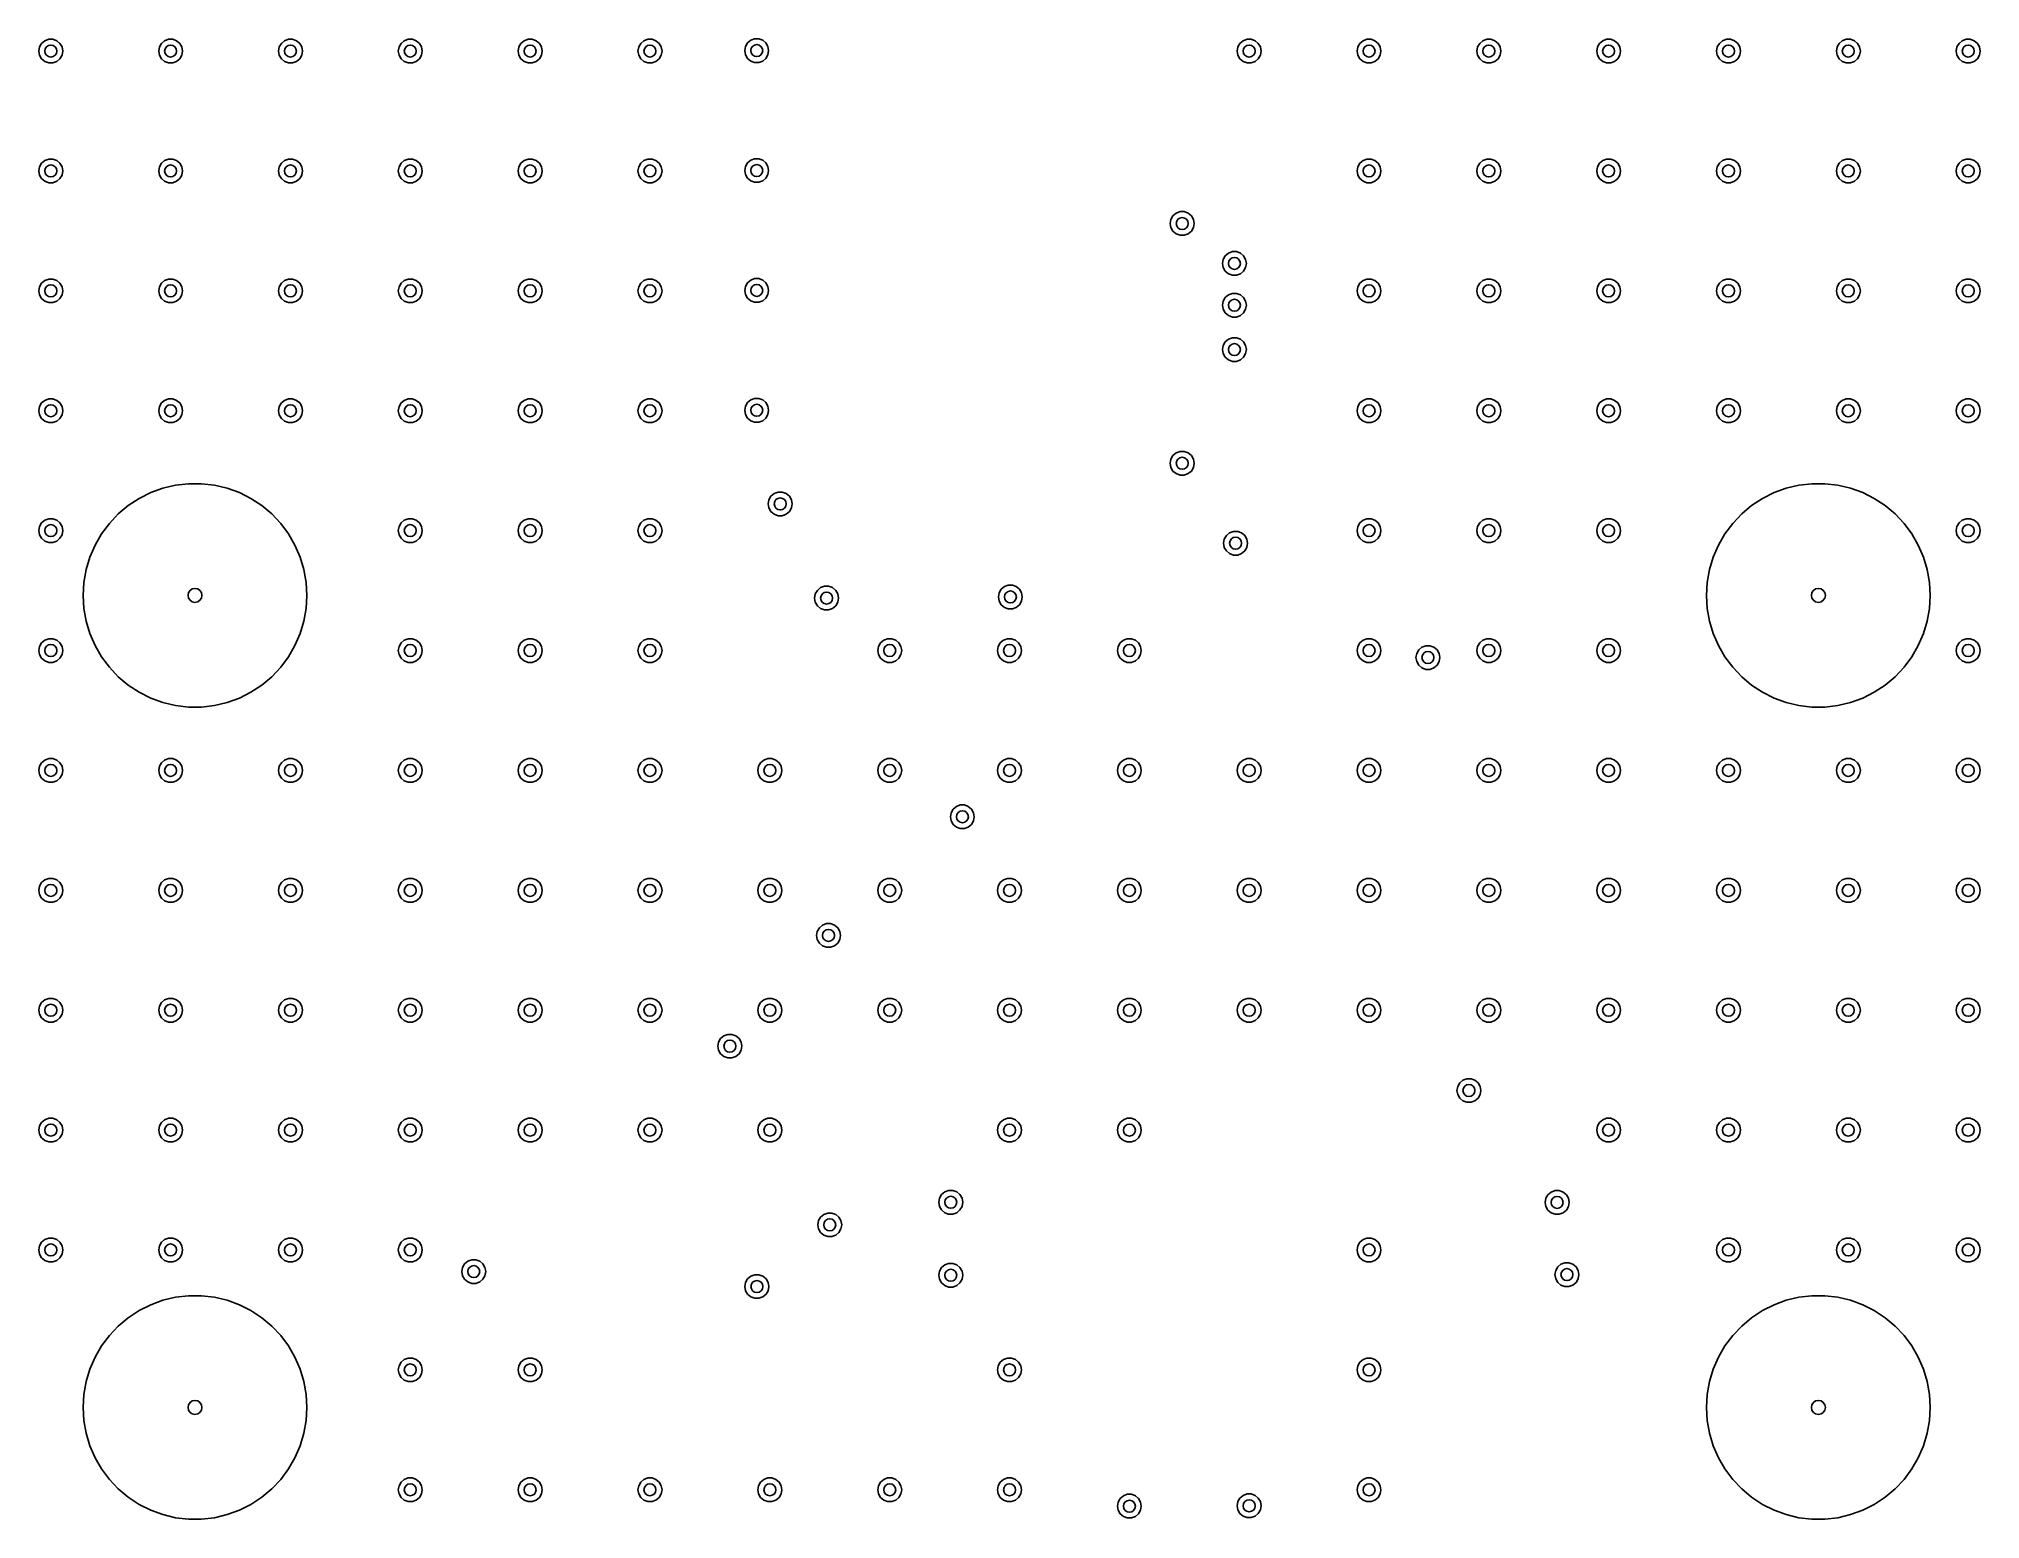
# Model space of a CAD drawing. Extents: x 4.4 to 6.31, y -4.84 to -3.38.
import ezdxf

# ---------------------------------------------------------------- set-up
doc = ezdxf.new("R2010")
doc.units = 0
doc.header["$MEASUREMENT"] = 0
doc.layers.add('BLACK', color=7, linetype='CONTINUOUS')

msp = doc.modelspace()

# ---------------------------------------------------------------- linework, layer by layer
at = {"layer": 'BLACK', "linetype": 'CONTINUOUS'}
for p, q in [((4.4039, -3.3869), (4.4071, -3.3843)), ((4.4071, -3.3843), (4.4109, -3.3829)), ((4.4109, -3.3829), (4.415, -3.3829)), ((4.415, -3.3829), (4.4189, -3.3843)), ((4.4189, -3.3843), (4.422, -3.3869)), ((4.5221, -3.3869), (4.5252, -3.3843)), ((4.5252, -3.3843), (4.5291, -3.3829)), ((4.5291, -3.3829), (4.5332, -3.3829)), ((4.5332, -3.3829), (4.537, -3.3843)), ((4.537, -3.3843), (4.5402, -3.3869)), ((4.6402, -3.3869), (4.6433, -3.3843)), ((4.6433, -3.3843), (4.6472, -3.3829)), ((4.6472, -3.3829), (4.6513, -3.3829)), ((4.6513, -3.3829), (4.6551, -3.3843)), ((4.6551, -3.3843), (4.6583, -3.3869)), ((4.7583, -3.3869), (4.7614, -3.3843)), ((4.7614, -3.3843), (4.7653, -3.3829)), ((4.7653, -3.3829), (4.7694, -3.3829)), ((4.7694, -3.3829), (4.7732, -3.3843)), ((4.7732, -3.3843), (4.7764, -3.3869)), ((4.8764, -3.3869), (4.8795, -3.3843)), ((4.8795, -3.3843), (4.8834, -3.3829)), ((4.8834, -3.3829), (4.8875, -3.3829)), ((4.8875, -3.3829), (4.8913, -3.3843)), ((4.8913, -3.3843), (4.8945, -3.3869)), ((4.9945, -3.3869), (4.9976, -3.3843)), ((4.9976, -3.3843), (5.0015, -3.3829)), ((5.0015, -3.3829), (5.0056, -3.3829)), ((5.0056, -3.3829), (5.0094, -3.3843)), ((5.0094, -3.3843), (5.0126, -3.3869)), ((5.0976, -3.3901), (5.0996, -3.3865)), ((5.0996, -3.3865), (5.1028, -3.3839)), ((5.1028, -3.3839), (5.1066, -3.3825)), ((5.1066, -3.3825), (5.1107, -3.3825)), ((5.1107, -3.3825), (5.1146, -3.3839)), ((5.1146, -3.3839), (5.1177, -3.3865)), ((5.1177, -3.3865), (5.1198, -3.3901)), ((5.585, -3.3869), (5.5882, -3.3843)), ((5.5882, -3.3843), (5.592, -3.3829)), ((5.592, -3.3829), (5.5961, -3.3829)), ((5.5961, -3.3829), (5.6, -3.3843)), ((5.6, -3.3843), (5.6031, -3.3869)), ((5.7032, -3.3869), (5.7063, -3.3843)), ((5.7063, -3.3843), (5.7102, -3.3829)), ((5.7102, -3.3829), (5.7143, -3.3829)), ((5.7143, -3.3829), (5.7181, -3.3843)), ((5.7181, -3.3843), (5.7213, -3.3869)), ((5.8213, -3.3869), (5.8244, -3.3843)), ((5.8244, -3.3843), (5.8283, -3.3829)), ((5.8283, -3.3829), (5.8324, -3.3829)), ((5.8324, -3.3829), (5.8362, -3.3843)), ((5.8362, -3.3843), (5.8394, -3.3869)), ((5.9394, -3.3869), (5.9425, -3.3843)), ((5.9425, -3.3843), (5.9464, -3.3829)), ((5.9464, -3.3829), (5.9505, -3.3829)), ((5.9505, -3.3829), (5.9543, -3.3843)), ((5.9543, -3.3843), (5.9575, -3.3869)), ((6.0575, -3.3869), (6.0606, -3.3843)), ((6.0606, -3.3843), (6.0645, -3.3829)), ((6.0645, -3.3829), (6.0686, -3.3829)), ((6.0686, -3.3829), (6.0724, -3.3843)), ((6.0724, -3.3843), (6.0756, -3.3869)), ((6.1756, -3.3869), (6.1787, -3.3843)), ((6.1787, -3.3843), (6.1826, -3.3829)), ((6.1826, -3.3829), (6.1867, -3.3829)), ((6.1867, -3.3829), (6.1906, -3.3843)), ((6.1906, -3.3843), (6.1937, -3.3869)), ((6.2937, -3.3869), (6.2969, -3.3843)), ((6.2969, -3.3843), (6.3007, -3.3829)), ((6.3007, -3.3829), (6.3048, -3.3829)), ((6.3048, -3.3829), (6.3087, -3.3843)), ((6.3087, -3.3843), (6.3118, -3.3869)), ((4.4012, -3.3945), (4.4019, -3.3904)), ((4.4019, -3.3985), (4.4012, -3.3945)), ((4.4019, -3.3904), (4.4039, -3.3869)), ((4.4039, -3.4021), (4.4019, -3.3985)), ((4.4071, -3.4047), (4.4039, -3.4021)), ((4.4109, -3.4061), (4.4071, -3.4047)), ((4.4189, -3.4047), (4.415, -3.4061)), ((4.422, -3.4021), (4.4189, -3.4047)), ((4.422, -3.3869), (4.4241, -3.3904)), ((4.4241, -3.3985), (4.422, -3.4021)), ((4.4241, -3.3904), (4.4248, -3.3945)), ((4.4248, -3.3945), (4.4241, -3.3985)), ((4.5193, -3.3945), (4.52, -3.3904)), ((4.52, -3.3985), (4.5193, -3.3945)), ((4.52, -3.3904), (4.5221, -3.3869)), ((4.5221, -3.4021), (4.52, -3.3985)), ((4.5252, -3.4047), (4.5221, -3.4021)), ((4.5291, -3.4061), (4.5252, -3.4047)), ((4.537, -3.4047), (4.5332, -3.4061)), ((4.5402, -3.4021), (4.537, -3.4047)), ((4.5402, -3.3869), (4.5422, -3.3904)), ((4.5422, -3.3985), (4.5402, -3.4021)), ((4.5422, -3.3904), (4.5429, -3.3945)), ((4.5429, -3.3945), (4.5422, -3.3985)), ((4.6374, -3.3945), (4.6381, -3.3904)), ((4.6381, -3.3985), (4.6374, -3.3945)), ((4.6381, -3.3904), (4.6402, -3.3869)), ((4.6402, -3.4021), (4.6381, -3.3985)), ((4.6433, -3.4047), (4.6402, -3.4021)), ((4.6472, -3.4061), (4.6433, -3.4047)), ((4.6551, -3.4047), (4.6513, -3.4061)), ((4.6583, -3.4021), (4.6551, -3.4047)), ((4.6583, -3.3869), (4.6603, -3.3904)), ((4.6603, -3.3985), (4.6583, -3.4021)), ((4.6603, -3.3904), (4.661, -3.3945)), ((4.661, -3.3945), (4.6603, -3.3985)), ((4.7555, -3.3945), (4.7562, -3.3904)), ((4.7562, -3.3985), (4.7555, -3.3945)), ((4.7562, -3.3904), (4.7583, -3.3869)), ((4.7583, -3.4021), (4.7562, -3.3985)), ((4.7614, -3.4047), (4.7583, -3.4021)), ((4.7653, -3.4061), (4.7614, -3.4047)), ((4.7732, -3.4047), (4.7694, -3.4061)), ((4.7764, -3.4021), (4.7732, -3.4047)), ((4.7764, -3.3869), (4.7784, -3.3904)), ((4.7784, -3.3985), (4.7764, -3.4021)), ((4.7784, -3.3904), (4.7791, -3.3945)), ((4.7791, -3.3945), (4.7784, -3.3985)), ((4.8736, -3.3945), (4.8743, -3.3904)), ((4.8743, -3.3985), (4.8736, -3.3945)), ((4.8743, -3.3904), (4.8764, -3.3869)), ((4.8764, -3.4021), (4.8743, -3.3985)), ((4.8795, -3.4047), (4.8764, -3.4021)), ((4.8834, -3.4061), (4.8795, -3.4047)), ((4.8913, -3.4047), (4.8875, -3.4061)), ((4.8945, -3.4021), (4.8913, -3.4047)), ((4.8945, -3.3869), (4.8965, -3.3904)), ((4.8965, -3.3985), (4.8945, -3.4021)), ((4.8965, -3.3904), (4.8972, -3.3945)), ((4.8972, -3.3945), (4.8965, -3.3985)), ((4.9917, -3.3945), (4.9924, -3.3904)), ((4.9924, -3.3985), (4.9917, -3.3945)), ((4.9924, -3.3904), (4.9945, -3.3869)), ((4.9945, -3.4021), (4.9924, -3.3985)), ((4.9976, -3.4047), (4.9945, -3.4021)), ((5.0015, -3.4061), (4.9976, -3.4047)), ((5.0094, -3.4047), (5.0056, -3.4061)), ((5.0126, -3.4021), (5.0094, -3.4047)), ((5.0126, -3.3869), (5.0146, -3.3904)), ((5.0146, -3.3985), (5.0126, -3.4021)), ((5.0146, -3.3904), (5.0154, -3.3945)), ((5.0154, -3.3945), (5.0146, -3.3985)), ((5.0969, -3.3941), (5.0976, -3.3901)), ((5.0976, -3.3981), (5.0969, -3.3941)), ((5.0996, -3.4017), (5.0976, -3.3981)), ((5.1028, -3.4043), (5.0996, -3.4017)), ((5.1066, -3.4057), (5.1028, -3.4043)), ((5.1107, -3.4057), (5.1066, -3.4057)), ((5.1146, -3.4043), (5.1107, -3.4057)), ((5.1177, -3.4017), (5.1146, -3.4043)), ((5.1198, -3.3981), (5.1177, -3.4017)), ((5.1198, -3.3901), (5.1205, -3.3941)), ((5.1205, -3.3941), (5.1198, -3.3981)), ((5.5823, -3.3945), (5.583, -3.3904)), ((5.583, -3.3985), (5.5823, -3.3945)), ((5.583, -3.3904), (5.585, -3.3869)), ((5.585, -3.4021), (5.583, -3.3985)), ((5.5882, -3.4047), (5.585, -3.4021)), ((5.592, -3.4061), (5.5882, -3.4047)), ((5.6, -3.4047), (5.5961, -3.4061)), ((5.6031, -3.4021), (5.6, -3.4047)), ((5.6031, -3.3869), (5.6052, -3.3904)), ((5.6052, -3.3985), (5.6031, -3.4021)), ((5.6052, -3.3904), (5.6059, -3.3945)), ((5.6059, -3.3945), (5.6052, -3.3985)), ((5.7004, -3.3945), (5.7011, -3.3904)), ((5.7011, -3.3985), (5.7004, -3.3945)), ((5.7011, -3.3904), (5.7032, -3.3869)), ((5.7032, -3.4021), (5.7011, -3.3985)), ((5.7063, -3.4047), (5.7032, -3.4021)), ((5.7102, -3.4061), (5.7063, -3.4047)), ((5.7181, -3.4047), (5.7143, -3.4061)), ((5.7213, -3.4021), (5.7181, -3.4047)), ((5.7213, -3.3869), (5.7233, -3.3904)), ((5.7233, -3.3985), (5.7213, -3.4021)), ((5.7233, -3.3904), (5.724, -3.3945)), ((5.724, -3.3945), (5.7233, -3.3985)), ((5.8185, -3.3945), (5.8192, -3.3904)), ((5.8192, -3.3985), (5.8185, -3.3945)), ((5.8192, -3.3904), (5.8213, -3.3869)), ((5.8213, -3.4021), (5.8192, -3.3985)), ((5.8244, -3.4047), (5.8213, -3.4021)), ((5.8283, -3.4061), (5.8244, -3.4047)), ((5.8362, -3.4047), (5.8324, -3.4061)), ((5.8394, -3.4021), (5.8362, -3.4047)), ((5.8394, -3.3869), (5.8414, -3.3904)), ((5.8414, -3.3985), (5.8394, -3.4021)), ((5.8414, -3.3904), (5.8421, -3.3945)), ((5.8421, -3.3945), (5.8414, -3.3985)), ((5.9366, -3.3945), (5.9373, -3.3904)), ((5.9373, -3.3985), (5.9366, -3.3945)), ((5.9373, -3.3904), (5.9394, -3.3869)), ((5.9394, -3.4021), (5.9373, -3.3985)), ((5.9425, -3.4047), (5.9394, -3.4021)), ((5.9464, -3.4061), (5.9425, -3.4047)), ((5.9543, -3.4047), (5.9505, -3.4061)), ((5.9575, -3.4021), (5.9543, -3.4047)), ((5.9575, -3.3869), (5.9595, -3.3904)), ((5.9595, -3.3985), (5.9575, -3.4021)), ((5.9595, -3.3904), (5.9602, -3.3945)), ((5.9602, -3.3945), (5.9595, -3.3985)), ((6.0547, -3.3945), (6.0554, -3.3904)), ((6.0554, -3.3985), (6.0547, -3.3945)), ((6.0554, -3.3904), (6.0575, -3.3869)), ((6.0575, -3.4021), (6.0554, -3.3985)), ((6.0606, -3.4047), (6.0575, -3.4021)), ((6.0645, -3.4061), (6.0606, -3.4047)), ((6.0724, -3.4047), (6.0686, -3.4061)), ((6.0756, -3.4021), (6.0724, -3.4047)), ((6.0756, -3.3869), (6.0776, -3.3904)), ((6.0776, -3.3985), (6.0756, -3.4021)), ((6.0776, -3.3904), (6.0783, -3.3945)), ((6.0783, -3.3945), (6.0776, -3.3985)), ((6.1728, -3.3945), (6.1735, -3.3904)), ((6.1735, -3.3985), (6.1728, -3.3945)), ((6.1735, -3.3904), (6.1756, -3.3869)), ((6.1756, -3.4021), (6.1735, -3.3985)), ((6.1787, -3.4047), (6.1756, -3.4021)), ((6.1826, -3.4061), (6.1787, -3.4047)), ((6.1906, -3.4047), (6.1867, -3.4061)), ((6.1937, -3.4021), (6.1906, -3.4047)), ((6.1937, -3.3869), (6.1957, -3.3904)), ((6.1957, -3.3985), (6.1937, -3.4021)), ((6.1957, -3.3904), (6.1965, -3.3945)), ((6.1965, -3.3945), (6.1957, -3.3985)), ((6.2909, -3.3945), (6.2917, -3.3904)), ((6.2917, -3.3985), (6.2909, -3.3945)), ((6.2917, -3.3904), (6.2937, -3.3869)), ((6.2937, -3.4021), (6.2917, -3.3985)), ((6.2969, -3.4047), (6.2937, -3.4021)), ((6.3007, -3.4061), (6.2969, -3.4047)), ((6.3087, -3.4047), (6.3048, -3.4061)), ((6.3118, -3.4021), (6.3087, -3.4047)), ((6.3118, -3.3869), (6.3139, -3.3904)), ((6.3139, -3.3985), (6.3118, -3.4021)), ((6.3139, -3.3904), (6.3146, -3.3945)), ((6.3146, -3.3945), (6.3139, -3.3985)), ((4.415, -3.4061), (4.4109, -3.4061)), ((4.5332, -3.4061), (4.5291, -3.4061)), ((4.6513, -3.4061), (4.6472, -3.4061)), ((4.7694, -3.4061), (4.7653, -3.4061)), ((4.8875, -3.4061), (4.8834, -3.4061)), ((5.0056, -3.4061), (5.0015, -3.4061)), ((5.5961, -3.4061), (5.592, -3.4061)), ((5.7143, -3.4061), (5.7102, -3.4061)), ((5.8324, -3.4061), (5.8283, -3.4061)), ((5.9505, -3.4061), (5.9464, -3.4061)), ((6.0686, -3.4061), (6.0645, -3.4061)), ((6.1867, -3.4061), (6.1826, -3.4061)), ((6.3048, -3.4061), (6.3007, -3.4061)), ((4.4071, -3.5024), (4.4109, -3.501)), ((4.4109, -3.501), (4.415, -3.501)), ((4.415, -3.501), (4.4189, -3.5024)), ((4.5252, -3.5024), (4.5291, -3.501)), ((4.5291, -3.501), (4.5332, -3.501)), ((4.5332, -3.501), (4.537, -3.5024)), ((4.6433, -3.5024), (4.6472, -3.501)), ((4.6472, -3.501), (4.6513, -3.501)), ((4.6513, -3.501), (4.6551, -3.5024)), ((4.7614, -3.5024), (4.7653, -3.501)), ((4.7653, -3.501), (4.7694, -3.501)), ((4.7694, -3.501), (4.7732, -3.5024)), ((4.8795, -3.5024), (4.8834, -3.501)), ((4.8834, -3.501), (4.8875, -3.501)), ((4.8875, -3.501), (4.8913, -3.5024)), ((4.9976, -3.5024), (5.0015, -3.501)), ((5.0015, -3.501), (5.0056, -3.501)), ((5.0056, -3.501), (5.0094, -3.5024)), ((5.1028, -3.502), (5.1066, -3.5006)), ((5.1066, -3.5006), (5.1107, -3.5006)), ((5.1107, -3.5006), (5.1146, -3.502)), ((5.7063, -3.5024), (5.7102, -3.501)), ((5.7102, -3.501), (5.7143, -3.501)), ((5.7143, -3.501), (5.7181, -3.5024)), ((5.8244, -3.5024), (5.8283, -3.501)), ((5.8283, -3.501), (5.8324, -3.501)), ((5.8324, -3.501), (5.8362, -3.5024)), ((5.9425, -3.5024), (5.9464, -3.501)), ((5.9464, -3.501), (5.9505, -3.501)), ((5.9505, -3.501), (5.9543, -3.5024)), ((6.0606, -3.5024), (6.0645, -3.501)), ((6.0645, -3.501), (6.0686, -3.501)), ((6.0686, -3.501), (6.0724, -3.5024)), ((6.1787, -3.5024), (6.1826, -3.501)), ((6.1826, -3.501), (6.1867, -3.501)), ((6.1867, -3.501), (6.1906, -3.5024)), ((6.2969, -3.5024), (6.3007, -3.501)), ((6.3007, -3.501), (6.3048, -3.501)), ((6.3048, -3.501), (6.3087, -3.5024)), ((4.4012, -3.5126), (4.4019, -3.5086)), ((4.4019, -3.5166), (4.4012, -3.5126)), ((4.4019, -3.5086), (4.4039, -3.505)), ((4.4039, -3.5202), (4.4019, -3.5166)), ((4.4039, -3.505), (4.4071, -3.5024)), ((4.4071, -3.5228), (4.4039, -3.5202)), ((4.4189, -3.5024), (4.422, -3.505)), ((4.422, -3.5202), (4.4189, -3.5228)), ((4.422, -3.505), (4.4241, -3.5086)), ((4.4241, -3.5166), (4.422, -3.5202)), ((4.4241, -3.5086), (4.4248, -3.5126)), ((4.4248, -3.5126), (4.4241, -3.5166)), ((4.5193, -3.5126), (4.52, -3.5086)), ((4.52, -3.5166), (4.5193, -3.5126)), ((4.52, -3.5086), (4.5221, -3.505)), ((4.5221, -3.5202), (4.52, -3.5166)), ((4.5221, -3.505), (4.5252, -3.5024)), ((4.5252, -3.5228), (4.5221, -3.5202)), ((4.537, -3.5024), (4.5402, -3.505)), ((4.5402, -3.5202), (4.537, -3.5228)), ((4.5402, -3.505), (4.5422, -3.5086)), ((4.5422, -3.5166), (4.5402, -3.5202)), ((4.5422, -3.5086), (4.5429, -3.5126)), ((4.5429, -3.5126), (4.5422, -3.5166)), ((4.6374, -3.5126), (4.6381, -3.5086)), ((4.6381, -3.5166), (4.6374, -3.5126)), ((4.6381, -3.5086), (4.6402, -3.505)), ((4.6402, -3.5202), (4.6381, -3.5166)), ((4.6402, -3.505), (4.6433, -3.5024)), ((4.6433, -3.5228), (4.6402, -3.5202)), ((4.6551, -3.5024), (4.6583, -3.505)), ((4.6583, -3.5202), (4.6551, -3.5228)), ((4.6583, -3.505), (4.6603, -3.5086)), ((4.6603, -3.5166), (4.6583, -3.5202)), ((4.6603, -3.5086), (4.661, -3.5126)), ((4.661, -3.5126), (4.6603, -3.5166)), ((4.7555, -3.5126), (4.7562, -3.5086)), ((4.7562, -3.5166), (4.7555, -3.5126)), ((4.7562, -3.5086), (4.7583, -3.505)), ((4.7583, -3.5202), (4.7562, -3.5166)), ((4.7583, -3.505), (4.7614, -3.5024)), ((4.7614, -3.5228), (4.7583, -3.5202)), ((4.7732, -3.5024), (4.7764, -3.505)), ((4.7764, -3.5202), (4.7732, -3.5228)), ((4.7764, -3.505), (4.7784, -3.5086)), ((4.7784, -3.5166), (4.7764, -3.5202)), ((4.7784, -3.5086), (4.7791, -3.5126)), ((4.7791, -3.5126), (4.7784, -3.5166)), ((4.8736, -3.5126), (4.8743, -3.5086)), ((4.8743, -3.5166), (4.8736, -3.5126)), ((4.8743, -3.5086), (4.8764, -3.505)), ((4.8764, -3.5202), (4.8743, -3.5166)), ((4.8764, -3.505), (4.8795, -3.5024)), ((4.8795, -3.5228), (4.8764, -3.5202)), ((4.8913, -3.5024), (4.8945, -3.505)), ((4.8945, -3.5202), (4.8913, -3.5228)), ((4.8945, -3.505), (4.8965, -3.5086)), ((4.8965, -3.5166), (4.8945, -3.5202)), ((4.8965, -3.5086), (4.8972, -3.5126)), ((4.8972, -3.5126), (4.8965, -3.5166)), ((4.9917, -3.5126), (4.9924, -3.5086)), ((4.9924, -3.5166), (4.9917, -3.5126)), ((4.9924, -3.5086), (4.9945, -3.505)), ((4.9945, -3.5202), (4.9924, -3.5166)), ((4.9945, -3.505), (4.9976, -3.5024)), ((4.9976, -3.5228), (4.9945, -3.5202)), ((5.0094, -3.5024), (5.0126, -3.505)), ((5.0126, -3.5202), (5.0094, -3.5228)), ((5.0126, -3.505), (5.0146, -3.5086)), ((5.0146, -3.5166), (5.0126, -3.5202)), ((5.0146, -3.5086), (5.0154, -3.5126)), ((5.0154, -3.5126), (5.0146, -3.5166)), ((5.0969, -3.5122), (5.0976, -3.5082)), ((5.0976, -3.5162), (5.0969, -3.5122)), ((5.0976, -3.5082), (5.0996, -3.5046)), ((5.0996, -3.5198), (5.0976, -3.5162)), ((5.0996, -3.5046), (5.1028, -3.502)), ((5.1028, -3.5224), (5.0996, -3.5198)), ((5.1146, -3.502), (5.1177, -3.5046)), ((5.1177, -3.5198), (5.1146, -3.5224)), ((5.1177, -3.5046), (5.1198, -3.5082)), ((5.1198, -3.5162), (5.1177, -3.5198)), ((5.1198, -3.5082), (5.1205, -3.5122)), ((5.1205, -3.5122), (5.1198, -3.5162)), ((5.7004, -3.5126), (5.7011, -3.5086)), ((5.7011, -3.5166), (5.7004, -3.5126)), ((5.7011, -3.5086), (5.7032, -3.505)), ((5.7032, -3.5202), (5.7011, -3.5166)), ((5.7032, -3.505), (5.7063, -3.5024)), ((5.7063, -3.5228), (5.7032, -3.5202)), ((5.7181, -3.5024), (5.7213, -3.505)), ((5.7213, -3.5202), (5.7181, -3.5228)), ((5.7213, -3.505), (5.7233, -3.5086)), ((5.7233, -3.5166), (5.7213, -3.5202)), ((5.7233, -3.5086), (5.724, -3.5126)), ((5.724, -3.5126), (5.7233, -3.5166)), ((5.8185, -3.5126), (5.8192, -3.5086)), ((5.8192, -3.5166), (5.8185, -3.5126)), ((5.8192, -3.5086), (5.8213, -3.505)), ((5.8213, -3.5202), (5.8192, -3.5166)), ((5.8213, -3.505), (5.8244, -3.5024)), ((5.8244, -3.5228), (5.8213, -3.5202)), ((5.8362, -3.5024), (5.8394, -3.505)), ((5.8394, -3.5202), (5.8362, -3.5228)), ((5.8394, -3.505), (5.8414, -3.5086)), ((5.8414, -3.5166), (5.8394, -3.5202)), ((5.8414, -3.5086), (5.8421, -3.5126)), ((5.8421, -3.5126), (5.8414, -3.5166)), ((5.9366, -3.5126), (5.9373, -3.5086)), ((5.9373, -3.5166), (5.9366, -3.5126)), ((5.9373, -3.5086), (5.9394, -3.505)), ((5.9394, -3.5202), (5.9373, -3.5166)), ((5.9394, -3.505), (5.9425, -3.5024)), ((5.9425, -3.5228), (5.9394, -3.5202)), ((5.9543, -3.5024), (5.9575, -3.505)), ((5.9575, -3.5202), (5.9543, -3.5228)), ((5.9575, -3.505), (5.9595, -3.5086)), ((5.9595, -3.5166), (5.9575, -3.5202)), ((5.9595, -3.5086), (5.9602, -3.5126)), ((5.9602, -3.5126), (5.9595, -3.5166)), ((6.0547, -3.5126), (6.0554, -3.5086)), ((6.0554, -3.5166), (6.0547, -3.5126)), ((6.0554, -3.5086), (6.0575, -3.505)), ((6.0575, -3.5202), (6.0554, -3.5166)), ((6.0575, -3.505), (6.0606, -3.5024)), ((6.0606, -3.5228), (6.0575, -3.5202)), ((6.0724, -3.5024), (6.0756, -3.505)), ((6.0756, -3.5202), (6.0724, -3.5228)), ((6.0756, -3.505), (6.0776, -3.5086)), ((6.0776, -3.5166), (6.0756, -3.5202)), ((6.0776, -3.5086), (6.0783, -3.5126)), ((6.0783, -3.5126), (6.0776, -3.5166)), ((6.1728, -3.5126), (6.1735, -3.5086)), ((6.1735, -3.5166), (6.1728, -3.5126)), ((6.1735, -3.5086), (6.1756, -3.505)), ((6.1756, -3.5202), (6.1735, -3.5166)), ((6.1756, -3.505), (6.1787, -3.5024)), ((6.1787, -3.5228), (6.1756, -3.5202)), ((6.1906, -3.5024), (6.1937, -3.505)), ((6.1937, -3.5202), (6.1906, -3.5228)), ((6.1937, -3.505), (6.1957, -3.5086)), ((6.1957, -3.5166), (6.1937, -3.5202)), ((6.1957, -3.5086), (6.1965, -3.5126)), ((6.1965, -3.5126), (6.1957, -3.5166)), ((6.2909, -3.5126), (6.2917, -3.5086)), ((6.2917, -3.5166), (6.2909, -3.5126)), ((6.2917, -3.5086), (6.2937, -3.505)), ((6.2937, -3.5202), (6.2917, -3.5166)), ((6.2937, -3.505), (6.2969, -3.5024)), ((6.2969, -3.5228), (6.2937, -3.5202)), ((6.3087, -3.5024), (6.3118, -3.505)), ((6.3118, -3.5202), (6.3087, -3.5228)), ((6.3118, -3.505), (6.3139, -3.5086)), ((6.3139, -3.5166), (6.3118, -3.5202)), ((6.3139, -3.5086), (6.3146, -3.5126)), ((6.3146, -3.5126), (6.3139, -3.5166)), ((4.4109, -3.5242), (4.4071, -3.5228)), ((4.415, -3.5242), (4.4109, -3.5242)), ((4.4189, -3.5228), (4.415, -3.5242)), ((4.5291, -3.5242), (4.5252, -3.5228)), ((4.5332, -3.5242), (4.5291, -3.5242)), ((4.537, -3.5228), (4.5332, -3.5242)), ((4.6472, -3.5242), (4.6433, -3.5228)), ((4.6513, -3.5242), (4.6472, -3.5242)), ((4.6551, -3.5228), (4.6513, -3.5242)), ((4.7653, -3.5242), (4.7614, -3.5228)), ((4.7694, -3.5242), (4.7653, -3.5242)), ((4.7732, -3.5228), (4.7694, -3.5242)), ((4.8834, -3.5242), (4.8795, -3.5228)), ((4.8875, -3.5242), (4.8834, -3.5242)), ((4.8913, -3.5228), (4.8875, -3.5242)), ((5.0015, -3.5242), (4.9976, -3.5228)), ((5.0056, -3.5242), (5.0015, -3.5242)), ((5.0094, -3.5228), (5.0056, -3.5242)), ((5.1066, -3.5238), (5.1028, -3.5224)), ((5.1107, -3.5238), (5.1066, -3.5238)), ((5.1146, -3.5224), (5.1107, -3.5238)), ((5.7102, -3.5242), (5.7063, -3.5228)), ((5.7143, -3.5242), (5.7102, -3.5242)), ((5.7181, -3.5228), (5.7143, -3.5242)), ((5.8283, -3.5242), (5.8244, -3.5228)), ((5.8324, -3.5242), (5.8283, -3.5242)), ((5.8362, -3.5228), (5.8324, -3.5242)), ((5.9464, -3.5242), (5.9425, -3.5228)), ((5.9505, -3.5242), (5.9464, -3.5242)), ((5.9543, -3.5228), (5.9505, -3.5242)), ((6.0645, -3.5242), (6.0606, -3.5228)), ((6.0686, -3.5242), (6.0645, -3.5242)), ((6.0724, -3.5228), (6.0686, -3.5242)), ((6.1826, -3.5242), (6.1787, -3.5228)), ((6.1867, -3.5242), (6.1826, -3.5242)), ((6.1906, -3.5228), (6.1867, -3.5242)), ((6.3007, -3.5242), (6.2969, -3.5228)), ((6.3048, -3.5242), (6.3007, -3.5242)), ((6.3087, -3.5228), (6.3048, -3.5242)), ((5.517, -3.5603), (5.519, -3.5568)), ((5.519, -3.5568), (5.5222, -3.5541)), ((5.5222, -3.5541), (5.526, -3.5527)), ((5.526, -3.5527), (5.5301, -3.5527)), ((5.5301, -3.5527), (5.534, -3.5541)), ((5.534, -3.5541), (5.5371, -3.5568)), ((5.5371, -3.5568), (5.5392, -3.5603)), ((5.5163, -3.5644), (5.517, -3.5603)), ((5.517, -3.5684), (5.5163, -3.5644)), ((5.519, -3.572), (5.517, -3.5684)), ((5.5222, -3.5746), (5.519, -3.572)), ((5.526, -3.576), (5.5222, -3.5746)), ((5.5301, -3.576), (5.526, -3.576)), ((5.534, -3.5746), (5.5301, -3.576)), ((5.5371, -3.572), (5.534, -3.5746)), ((5.5392, -3.5684), (5.5371, -3.572)), ((5.5392, -3.5603), (5.5399, -3.5644)), ((5.5399, -3.5644), (5.5392, -3.5684)), ((5.5684, -3.5997), (5.5705, -3.5961)), ((5.5705, -3.5961), (5.5736, -3.5935)), ((5.5736, -3.5935), (5.5775, -3.5921)), ((5.5775, -3.5921), (5.5816, -3.5921)), ((5.5816, -3.5921), (5.5854, -3.5935)), ((5.5854, -3.5935), (5.5886, -3.5961)), ((5.5886, -3.5961), (5.5906, -3.5997)), ((5.5677, -3.6037), (5.5684, -3.5997)), ((5.5684, -3.6078), (5.5677, -3.6037)), ((5.5705, -3.6113), (5.5684, -3.6078)), ((5.5736, -3.614), (5.5705, -3.6113)), ((5.5775, -3.6154), (5.5736, -3.614)), ((5.5816, -3.6154), (5.5775, -3.6154)), ((5.5854, -3.614), (5.5816, -3.6154)), ((5.5886, -3.6113), (5.5854, -3.614)), ((5.5906, -3.6078), (5.5886, -3.6113)), ((5.5906, -3.5997), (5.5913, -3.6037)), ((5.5913, -3.6037), (5.5906, -3.6078)), ((4.4012, -3.6307), (4.4019, -3.6267)), ((4.4019, -3.6347), (4.4012, -3.6307)), ((4.4019, -3.6267), (4.4039, -3.6231)), ((4.4039, -3.6383), (4.4019, -3.6347)), ((4.4039, -3.6231), (4.4071, -3.6205)), ((4.4071, -3.6205), (4.4109, -3.6191)), ((4.4109, -3.6191), (4.415, -3.6191)), ((4.415, -3.6191), (4.4189, -3.6205)), ((4.4189, -3.6205), (4.422, -3.6231)), ((4.422, -3.6231), (4.4241, -3.6267)), ((4.4241, -3.6347), (4.422, -3.6383)), ((4.4241, -3.6267), (4.4248, -3.6307)), ((4.4248, -3.6307), (4.4241, -3.6347)), ((4.5193, -3.6307), (4.52, -3.6267)), ((4.52, -3.6347), (4.5193, -3.6307)), ((4.52, -3.6267), (4.5221, -3.6231)), ((4.5221, -3.6383), (4.52, -3.6347)), ((4.5221, -3.6231), (4.5252, -3.6205)), ((4.5252, -3.6205), (4.5291, -3.6191)), ((4.5291, -3.6191), (4.5332, -3.6191)), ((4.5332, -3.6191), (4.537, -3.6205)), ((4.537, -3.6205), (4.5402, -3.6231)), ((4.5402, -3.6231), (4.5422, -3.6267)), ((4.5422, -3.6347), (4.5402, -3.6383)), ((4.5422, -3.6267), (4.5429, -3.6307)), ((4.5429, -3.6307), (4.5422, -3.6347)), ((4.6374, -3.6307), (4.6381, -3.6267)), ((4.6381, -3.6347), (4.6374, -3.6307)), ((4.6381, -3.6267), (4.6402, -3.6231)), ((4.6402, -3.6383), (4.6381, -3.6347)), ((4.6402, -3.6231), (4.6433, -3.6205)), ((4.6433, -3.6205), (4.6472, -3.6191)), ((4.6472, -3.6191), (4.6513, -3.6191)), ((4.6513, -3.6191), (4.6551, -3.6205)), ((4.6551, -3.6205), (4.6583, -3.6231)), ((4.6583, -3.6231), (4.6603, -3.6267)), ((4.6603, -3.6347), (4.6583, -3.6383)), ((4.6603, -3.6267), (4.661, -3.6307)), ((4.661, -3.6307), (4.6603, -3.6347)), ((4.7555, -3.6307), (4.7562, -3.6267)), ((4.7562, -3.6347), (4.7555, -3.6307)), ((4.7562, -3.6267), (4.7583, -3.6231)), ((4.7583, -3.6383), (4.7562, -3.6347)), ((4.7583, -3.6231), (4.7614, -3.6205)), ((4.7614, -3.6205), (4.7653, -3.6191)), ((4.7653, -3.6191), (4.7694, -3.6191)), ((4.7694, -3.6191), (4.7732, -3.6205)), ((4.7732, -3.6205), (4.7764, -3.6231)), ((4.7764, -3.6231), (4.7784, -3.6267)), ((4.7784, -3.6347), (4.7764, -3.6383)), ((4.7784, -3.6267), (4.7791, -3.6307)), ((4.7791, -3.6307), (4.7784, -3.6347)), ((4.8736, -3.6307), (4.8743, -3.6267)), ((4.8743, -3.6347), (4.8736, -3.6307)), ((4.8743, -3.6267), (4.8764, -3.6231)), ((4.8764, -3.6383), (4.8743, -3.6347)), ((4.8764, -3.6231), (4.8795, -3.6205)), ((4.8795, -3.6205), (4.8834, -3.6191)), ((4.8834, -3.6191), (4.8875, -3.6191)), ((4.8875, -3.6191), (4.8913, -3.6205)), ((4.8913, -3.6205), (4.8945, -3.6231)), ((4.8945, -3.6231), (4.8965, -3.6267)), ((4.8965, -3.6347), (4.8945, -3.6383)), ((4.8965, -3.6267), (4.8972, -3.6307)), ((4.8972, -3.6307), (4.8965, -3.6347)), ((4.9917, -3.6307), (4.9924, -3.6267)), ((4.9924, -3.6347), (4.9917, -3.6307)), ((4.9924, -3.6267), (4.9945, -3.6231)), ((4.9945, -3.6383), (4.9924, -3.6347)), ((4.9945, -3.6231), (4.9976, -3.6205)), ((4.9976, -3.6205), (5.0015, -3.6191)), ((5.0015, -3.6191), (5.0056, -3.6191)), ((5.0056, -3.6191), (5.0094, -3.6205)), ((5.0094, -3.6205), (5.0126, -3.6231)), ((5.0126, -3.6231), (5.0146, -3.6267)), ((5.0146, -3.6347), (5.0126, -3.6383)), ((5.0146, -3.6267), (5.0154, -3.6307)), ((5.0154, -3.6307), (5.0146, -3.6347)), ((5.0969, -3.6303), (5.0976, -3.6263)), ((5.0976, -3.6344), (5.0969, -3.6303)), ((5.0976, -3.6263), (5.0996, -3.6227)), ((5.0996, -3.6379), (5.0976, -3.6344)), ((5.0996, -3.6227), (5.1028, -3.6201)), ((5.1028, -3.6201), (5.1066, -3.6187)), ((5.1066, -3.6187), (5.1107, -3.6187)), ((5.1107, -3.6187), (5.1146, -3.6201)), ((5.1146, -3.6201), (5.1177, -3.6227)), ((5.1177, -3.6227), (5.1198, -3.6263)), ((5.1198, -3.6344), (5.1177, -3.6379)), ((5.1198, -3.6263), (5.1205, -3.6303)), ((5.1205, -3.6303), (5.1198, -3.6344)), ((5.5705, -3.6373), (5.5736, -3.6347)), ((5.5736, -3.6347), (5.5775, -3.6333)), ((5.5775, -3.6333), (5.5816, -3.6333)), ((5.5816, -3.6333), (5.5854, -3.6347)), ((5.5854, -3.6347), (5.5886, -3.6373)), ((5.7004, -3.6307), (5.7011, -3.6267)), ((5.7011, -3.6347), (5.7004, -3.6307)), ((5.7011, -3.6267), (5.7032, -3.6231)), ((5.7032, -3.6383), (5.7011, -3.6347)), ((5.7032, -3.6231), (5.7063, -3.6205)), ((5.7063, -3.6205), (5.7102, -3.6191)), ((5.7102, -3.6191), (5.7143, -3.6191)), ((5.7143, -3.6191), (5.7181, -3.6205)), ((5.7181, -3.6205), (5.7213, -3.6231)), ((5.7213, -3.6231), (5.7233, -3.6267)), ((5.7233, -3.6347), (5.7213, -3.6383)), ((5.7233, -3.6267), (5.724, -3.6307)), ((5.724, -3.6307), (5.7233, -3.6347)), ((5.8185, -3.6307), (5.8192, -3.6267)), ((5.8192, -3.6347), (5.8185, -3.6307)), ((5.8192, -3.6267), (5.8213, -3.6231)), ((5.8213, -3.6383), (5.8192, -3.6347)), ((5.8213, -3.6231), (5.8244, -3.6205)), ((5.8244, -3.6205), (5.8283, -3.6191)), ((5.8283, -3.6191), (5.8324, -3.6191)), ((5.8324, -3.6191), (5.8362, -3.6205)), ((5.8362, -3.6205), (5.8394, -3.6231)), ((5.8394, -3.6231), (5.8414, -3.6267)), ((5.8414, -3.6347), (5.8394, -3.6383)), ((5.8414, -3.6267), (5.8421, -3.6307)), ((5.8421, -3.6307), (5.8414, -3.6347)), ((5.9366, -3.6307), (5.9373, -3.6267)), ((5.9373, -3.6347), (5.9366, -3.6307)), ((5.9373, -3.6267), (5.9394, -3.6231)), ((5.9394, -3.6383), (5.9373, -3.6347)), ((5.9394, -3.6231), (5.9425, -3.6205)), ((5.9425, -3.6205), (5.9464, -3.6191)), ((5.9464, -3.6191), (5.9505, -3.6191)), ((5.9505, -3.6191), (5.9543, -3.6205)), ((5.9543, -3.6205), (5.9575, -3.6231)), ((5.9575, -3.6231), (5.9595, -3.6267)), ((5.9595, -3.6347), (5.9575, -3.6383)), ((5.9595, -3.6267), (5.9602, -3.6307)), ((5.9602, -3.6307), (5.9595, -3.6347)), ((6.0547, -3.6307), (6.0554, -3.6267)), ((6.0554, -3.6347), (6.0547, -3.6307)), ((6.0554, -3.6267), (6.0575, -3.6231)), ((6.0575, -3.6383), (6.0554, -3.6347)), ((6.0575, -3.6231), (6.0606, -3.6205)), ((6.0606, -3.6205), (6.0645, -3.6191)), ((6.0645, -3.6191), (6.0686, -3.6191)), ((6.0686, -3.6191), (6.0724, -3.6205)), ((6.0724, -3.6205), (6.0756, -3.6231)), ((6.0756, -3.6231), (6.0776, -3.6267)), ((6.0776, -3.6347), (6.0756, -3.6383)), ((6.0776, -3.6267), (6.0783, -3.6307)), ((6.0783, -3.6307), (6.0776, -3.6347)), ((6.1728, -3.6307), (6.1735, -3.6267)), ((6.1735, -3.6347), (6.1728, -3.6307)), ((6.1735, -3.6267), (6.1756, -3.6231)), ((6.1756, -3.6383), (6.1735, -3.6347)), ((6.1756, -3.6231), (6.1787, -3.6205)), ((6.1787, -3.6205), (6.1826, -3.6191)), ((6.1826, -3.6191), (6.1867, -3.6191)), ((6.1867, -3.6191), (6.1906, -3.6205)), ((6.1906, -3.6205), (6.1937, -3.6231)), ((6.1937, -3.6231), (6.1957, -3.6267)), ((6.1957, -3.6347), (6.1937, -3.6383)), ((6.1957, -3.6267), (6.1965, -3.6307)), ((6.1965, -3.6307), (6.1957, -3.6347)), ((6.2909, -3.6307), (6.2917, -3.6267)), ((6.2917, -3.6347), (6.2909, -3.6307)), ((6.2917, -3.6267), (6.2937, -3.6231)), ((6.2937, -3.6383), (6.2917, -3.6347)), ((6.2937, -3.6231), (6.2969, -3.6205)), ((6.2969, -3.6205), (6.3007, -3.6191)), ((6.3007, -3.6191), (6.3048, -3.6191)), ((6.3048, -3.6191), (6.3087, -3.6205)), ((6.3087, -3.6205), (6.3118, -3.6231)), ((6.3118, -3.6231), (6.3139, -3.6267)), ((6.3139, -3.6347), (6.3118, -3.6383)), ((6.3139, -3.6267), (6.3146, -3.6307)), ((6.3146, -3.6307), (6.3139, -3.6347)), ((4.4071, -3.6409), (4.4039, -3.6383)), ((4.4109, -3.6423), (4.4071, -3.6409)), ((4.415, -3.6423), (4.4109, -3.6423)), ((4.4189, -3.6409), (4.415, -3.6423)), ((4.422, -3.6383), (4.4189, -3.6409)), ((4.5252, -3.6409), (4.5221, -3.6383)), ((4.5291, -3.6423), (4.5252, -3.6409)), ((4.5332, -3.6423), (4.5291, -3.6423)), ((4.537, -3.6409), (4.5332, -3.6423)), ((4.5402, -3.6383), (4.537, -3.6409)), ((4.6433, -3.6409), (4.6402, -3.6383)), ((4.6472, -3.6423), (4.6433, -3.6409)), ((4.6513, -3.6423), (4.6472, -3.6423)), ((4.6551, -3.6409), (4.6513, -3.6423)), ((4.6583, -3.6383), (4.6551, -3.6409)), ((4.7614, -3.6409), (4.7583, -3.6383)), ((4.7653, -3.6423), (4.7614, -3.6409)), ((4.7694, -3.6423), (4.7653, -3.6423)), ((4.7732, -3.6409), (4.7694, -3.6423)), ((4.7764, -3.6383), (4.7732, -3.6409)), ((4.8795, -3.6409), (4.8764, -3.6383)), ((4.8834, -3.6423), (4.8795, -3.6409)), ((4.8875, -3.6423), (4.8834, -3.6423)), ((4.8913, -3.6409), (4.8875, -3.6423)), ((4.8945, -3.6383), (4.8913, -3.6409)), ((4.9976, -3.6409), (4.9945, -3.6383)), ((5.0015, -3.6423), (4.9976, -3.6409)), ((5.0056, -3.6423), (5.0015, -3.6423)), ((5.0094, -3.6409), (5.0056, -3.6423)), ((5.0126, -3.6383), (5.0094, -3.6409)), ((5.1028, -3.6405), (5.0996, -3.6379)), ((5.1066, -3.6419), (5.1028, -3.6405)), ((5.1107, -3.6419), (5.1066, -3.6419)), ((5.1146, -3.6405), (5.1107, -3.6419)), ((5.1177, -3.6379), (5.1146, -3.6405)), ((5.5677, -3.6449), (5.5684, -3.6408)), ((5.5684, -3.6489), (5.5677, -3.6449)), ((5.5684, -3.6408), (5.5705, -3.6373)), ((5.5705, -3.6525), (5.5684, -3.6489)), ((5.5736, -3.6551), (5.5705, -3.6525)), ((5.5886, -3.6525), (5.5854, -3.6551)), ((5.5886, -3.6373), (5.5906, -3.6408)), ((5.5906, -3.6489), (5.5886, -3.6525)), ((5.5906, -3.6408), (5.5913, -3.6449)), ((5.5913, -3.6449), (5.5906, -3.6489)), ((5.7063, -3.6409), (5.7032, -3.6383)), ((5.7102, -3.6423), (5.7063, -3.6409)), ((5.7143, -3.6423), (5.7102, -3.6423)), ((5.7181, -3.6409), (5.7143, -3.6423)), ((5.7213, -3.6383), (5.7181, -3.6409)), ((5.8244, -3.6409), (5.8213, -3.6383)), ((5.8283, -3.6423), (5.8244, -3.6409)), ((5.8324, -3.6423), (5.8283, -3.6423)), ((5.8362, -3.6409), (5.8324, -3.6423)), ((5.8394, -3.6383), (5.8362, -3.6409)), ((5.9425, -3.6409), (5.9394, -3.6383)), ((5.9464, -3.6423), (5.9425, -3.6409)), ((5.9505, -3.6423), (5.9464, -3.6423)), ((5.9543, -3.6409), (5.9505, -3.6423)), ((5.9575, -3.6383), (5.9543, -3.6409)), ((6.0606, -3.6409), (6.0575, -3.6383)), ((6.0645, -3.6423), (6.0606, -3.6409)), ((6.0686, -3.6423), (6.0645, -3.6423)), ((6.0724, -3.6409), (6.0686, -3.6423)), ((6.0756, -3.6383), (6.0724, -3.6409)), ((6.1787, -3.6409), (6.1756, -3.6383)), ((6.1826, -3.6423), (6.1787, -3.6409)), ((6.1867, -3.6423), (6.1826, -3.6423)), ((6.1906, -3.6409), (6.1867, -3.6423)), ((6.1937, -3.6383), (6.1906, -3.6409)), ((6.2969, -3.6409), (6.2937, -3.6383)), ((6.3007, -3.6423), (6.2969, -3.6409)), ((6.3048, -3.6423), (6.3007, -3.6423)), ((6.3087, -3.6409), (6.3048, -3.6423)), ((6.3118, -3.6383), (6.3087, -3.6409)), ((5.5775, -3.6565), (5.5736, -3.6551)), ((5.5816, -3.6565), (5.5775, -3.6565)), ((5.5854, -3.6551), (5.5816, -3.6565)), ((5.5677, -3.6886), (5.5684, -3.6845)), ((5.5684, -3.6926), (5.5677, -3.6886)), ((5.5684, -3.6845), (5.5705, -3.681)), ((5.5705, -3.6962), (5.5684, -3.6926)), ((5.5705, -3.681), (5.5736, -3.6784)), ((5.5736, -3.6784), (5.5775, -3.677)), ((5.5775, -3.677), (5.5816, -3.677)), ((5.5816, -3.677), (5.5854, -3.6784)), ((5.5854, -3.6784), (5.5886, -3.681)), ((5.5886, -3.681), (5.5906, -3.6845)), ((5.5906, -3.6926), (5.5886, -3.6962)), ((5.5906, -3.6845), (5.5913, -3.6886)), ((5.5913, -3.6886), (5.5906, -3.6926)), ((5.5736, -3.6988), (5.5705, -3.6962)), ((5.5775, -3.7002), (5.5736, -3.6988)), ((5.5816, -3.7002), (5.5775, -3.7002)), ((5.5854, -3.6988), (5.5816, -3.7002)), ((5.5886, -3.6962), (5.5854, -3.6988)), ((4.4012, -3.7488), (4.4019, -3.7448)), ((4.4019, -3.7529), (4.4012, -3.7488)), ((4.4019, -3.7448), (4.4039, -3.7412)), ((4.4039, -3.7412), (4.4071, -3.7386)), ((4.4071, -3.7386), (4.4109, -3.7372)), ((4.4109, -3.7372), (4.415, -3.7372)), ((4.415, -3.7372), (4.4189, -3.7386)), ((4.4189, -3.7386), (4.422, -3.7412)), ((4.422, -3.7412), (4.4241, -3.7448)), ((4.4241, -3.7448), (4.4248, -3.7488)), ((4.4248, -3.7488), (4.4241, -3.7529)), ((4.5193, -3.7488), (4.52, -3.7448)), ((4.52, -3.7529), (4.5193, -3.7488)), ((4.52, -3.7448), (4.5221, -3.7412)), ((4.5221, -3.7412), (4.5252, -3.7386)), ((4.5252, -3.7386), (4.5291, -3.7372)), ((4.5291, -3.7372), (4.5332, -3.7372)), ((4.5332, -3.7372), (4.537, -3.7386)), ((4.537, -3.7386), (4.5402, -3.7412)), ((4.5402, -3.7412), (4.5422, -3.7448)), ((4.5422, -3.7448), (4.5429, -3.7488)), ((4.5429, -3.7488), (4.5422, -3.7529)), ((4.6374, -3.7488), (4.6381, -3.7448)), ((4.6381, -3.7529), (4.6374, -3.7488)), ((4.6381, -3.7448), (4.6402, -3.7412)), ((4.6402, -3.7412), (4.6433, -3.7386)), ((4.6433, -3.7386), (4.6472, -3.7372)), ((4.6472, -3.7372), (4.6513, -3.7372)), ((4.6513, -3.7372), (4.6551, -3.7386)), ((4.6551, -3.7386), (4.6583, -3.7412)), ((4.6583, -3.7412), (4.6603, -3.7448)), ((4.6603, -3.7448), (4.661, -3.7488)), ((4.661, -3.7488), (4.6603, -3.7529)), ((4.7555, -3.7488), (4.7562, -3.7448)), ((4.7562, -3.7529), (4.7555, -3.7488)), ((4.7562, -3.7448), (4.7583, -3.7412)), ((4.7583, -3.7412), (4.7614, -3.7386)), ((4.7614, -3.7386), (4.7653, -3.7372)), ((4.7653, -3.7372), (4.7694, -3.7372)), ((4.7694, -3.7372), (4.7732, -3.7386)), ((4.7732, -3.7386), (4.7764, -3.7412)), ((4.7764, -3.7412), (4.7784, -3.7448)), ((4.7784, -3.7448), (4.7791, -3.7488)), ((4.7791, -3.7488), (4.7784, -3.7529)), ((4.8736, -3.7488), (4.8743, -3.7448)), ((4.8743, -3.7529), (4.8736, -3.7488)), ((4.8743, -3.7448), (4.8764, -3.7412)), ((4.8764, -3.7412), (4.8795, -3.7386)), ((4.8795, -3.7386), (4.8834, -3.7372)), ((4.8834, -3.7372), (4.8875, -3.7372)), ((4.8875, -3.7372), (4.8913, -3.7386)), ((4.8913, -3.7386), (4.8945, -3.7412)), ((4.8945, -3.7412), (4.8965, -3.7448)), ((4.8965, -3.7448), (4.8972, -3.7488)), ((4.8972, -3.7488), (4.8965, -3.7529)), ((4.9917, -3.7488), (4.9924, -3.7448)), ((4.9924, -3.7529), (4.9917, -3.7488)), ((4.9924, -3.7448), (4.9945, -3.7412)), ((4.9945, -3.7412), (4.9976, -3.7386)), ((4.9976, -3.7386), (5.0015, -3.7372)), ((5.0015, -3.7372), (5.0056, -3.7372)), ((5.0056, -3.7372), (5.0094, -3.7386)), ((5.0094, -3.7386), (5.0126, -3.7412)), ((5.0126, -3.7412), (5.0146, -3.7448)), ((5.0146, -3.7448), (5.0154, -3.7488)), ((5.0154, -3.7488), (5.0146, -3.7529)), ((5.0969, -3.7484), (5.0976, -3.7444)), ((5.0976, -3.7525), (5.0969, -3.7484)), ((5.0976, -3.7444), (5.0996, -3.7408)), ((5.0996, -3.7408), (5.1028, -3.7382)), ((5.1028, -3.7382), (5.1066, -3.7368)), ((5.1066, -3.7368), (5.1107, -3.7368)), ((5.1107, -3.7368), (5.1146, -3.7382)), ((5.1146, -3.7382), (5.1177, -3.7408)), ((5.1177, -3.7408), (5.1198, -3.7444)), ((5.1198, -3.7444), (5.1205, -3.7484)), ((5.1205, -3.7484), (5.1198, -3.7525)), ((5.7004, -3.7488), (5.7011, -3.7448)), ((5.7011, -3.7529), (5.7004, -3.7488)), ((5.7011, -3.7448), (5.7032, -3.7412)), ((5.7032, -3.7412), (5.7063, -3.7386)), ((5.7063, -3.7386), (5.7102, -3.7372)), ((5.7102, -3.7372), (5.7143, -3.7372)), ((5.7143, -3.7372), (5.7181, -3.7386)), ((5.7181, -3.7386), (5.7213, -3.7412)), ((5.7213, -3.7412), (5.7233, -3.7448)), ((5.7233, -3.7448), (5.724, -3.7488)), ((5.724, -3.7488), (5.7233, -3.7529)), ((5.8185, -3.7488), (5.8192, -3.7448)), ((5.8192, -3.7529), (5.8185, -3.7488)), ((5.8192, -3.7448), (5.8213, -3.7412)), ((5.8213, -3.7412), (5.8244, -3.7386)), ((5.8244, -3.7386), (5.8283, -3.7372)), ((5.8283, -3.7372), (5.8324, -3.7372)), ((5.8324, -3.7372), (5.8362, -3.7386)), ((5.8362, -3.7386), (5.8394, -3.7412)), ((5.8394, -3.7412), (5.8414, -3.7448)), ((5.8414, -3.7448), (5.8421, -3.7488)), ((5.8421, -3.7488), (5.8414, -3.7529)), ((5.9366, -3.7488), (5.9373, -3.7448)), ((5.9373, -3.7529), (5.9366, -3.7488)), ((5.9373, -3.7448), (5.9394, -3.7412)), ((5.9394, -3.7412), (5.9425, -3.7386)), ((5.9425, -3.7386), (5.9464, -3.7372)), ((5.9464, -3.7372), (5.9505, -3.7372)), ((5.9505, -3.7372), (5.9543, -3.7386)), ((5.9543, -3.7386), (5.9575, -3.7412)), ((5.9575, -3.7412), (5.9595, -3.7448)), ((5.9595, -3.7448), (5.9602, -3.7488)), ((5.9602, -3.7488), (5.9595, -3.7529)), ((6.0547, -3.7488), (6.0554, -3.7448)), ((6.0554, -3.7529), (6.0547, -3.7488)), ((6.0554, -3.7448), (6.0575, -3.7412)), ((6.0575, -3.7412), (6.0606, -3.7386)), ((6.0606, -3.7386), (6.0645, -3.7372)), ((6.0645, -3.7372), (6.0686, -3.7372)), ((6.0686, -3.7372), (6.0724, -3.7386)), ((6.0724, -3.7386), (6.0756, -3.7412)), ((6.0756, -3.7412), (6.0776, -3.7448)), ((6.0776, -3.7448), (6.0783, -3.7488)), ((6.0783, -3.7488), (6.0776, -3.7529)), ((6.1728, -3.7488), (6.1735, -3.7448)), ((6.1735, -3.7529), (6.1728, -3.7488)), ((6.1735, -3.7448), (6.1756, -3.7412)), ((6.1756, -3.7412), (6.1787, -3.7386)), ((6.1787, -3.7386), (6.1826, -3.7372)), ((6.1826, -3.7372), (6.1867, -3.7372)), ((6.1867, -3.7372), (6.1906, -3.7386)), ((6.1906, -3.7386), (6.1937, -3.7412)), ((6.1937, -3.7412), (6.1957, -3.7448)), ((6.1957, -3.7448), (6.1965, -3.7488)), ((6.1965, -3.7488), (6.1957, -3.7529)), ((6.2909, -3.7488), (6.2917, -3.7448)), ((6.2917, -3.7529), (6.2909, -3.7488)), ((6.2917, -3.7448), (6.2937, -3.7412)), ((6.2937, -3.7412), (6.2969, -3.7386)), ((6.2969, -3.7386), (6.3007, -3.7372)), ((6.3007, -3.7372), (6.3048, -3.7372)), ((6.3048, -3.7372), (6.3087, -3.7386)), ((6.3087, -3.7386), (6.3118, -3.7412)), ((6.3118, -3.7412), (6.3139, -3.7448)), ((6.3139, -3.7448), (6.3146, -3.7488)), ((6.3146, -3.7488), (6.3139, -3.7529)), ((4.4039, -3.7564), (4.4019, -3.7529)), ((4.4071, -3.759), (4.4039, -3.7564)), ((4.4109, -3.7605), (4.4071, -3.759)), ((4.415, -3.7605), (4.4109, -3.7605)), ((4.4189, -3.759), (4.415, -3.7605)), ((4.422, -3.7564), (4.4189, -3.759)), ((4.4241, -3.7529), (4.422, -3.7564)), ((4.5221, -3.7564), (4.52, -3.7529)), ((4.5252, -3.759), (4.5221, -3.7564)), ((4.5291, -3.7605), (4.5252, -3.759)), ((4.5332, -3.7605), (4.5291, -3.7605)), ((4.537, -3.759), (4.5332, -3.7605)), ((4.5402, -3.7564), (4.537, -3.759)), ((4.5422, -3.7529), (4.5402, -3.7564)), ((4.6402, -3.7564), (4.6381, -3.7529)), ((4.6433, -3.759), (4.6402, -3.7564)), ((4.6472, -3.7605), (4.6433, -3.759)), ((4.6513, -3.7605), (4.6472, -3.7605)), ((4.6551, -3.759), (4.6513, -3.7605)), ((4.6583, -3.7564), (4.6551, -3.759)), ((4.6603, -3.7529), (4.6583, -3.7564)), ((4.7583, -3.7564), (4.7562, -3.7529)), ((4.7614, -3.759), (4.7583, -3.7564)), ((4.7653, -3.7605), (4.7614, -3.759)), ((4.7694, -3.7605), (4.7653, -3.7605)), ((4.7732, -3.759), (4.7694, -3.7605)), ((4.7764, -3.7564), (4.7732, -3.759)), ((4.7784, -3.7529), (4.7764, -3.7564)), ((4.8764, -3.7564), (4.8743, -3.7529)), ((4.8795, -3.759), (4.8764, -3.7564)), ((4.8834, -3.7605), (4.8795, -3.759)), ((4.8875, -3.7605), (4.8834, -3.7605)), ((4.8913, -3.759), (4.8875, -3.7605)), ((4.8945, -3.7564), (4.8913, -3.759)), ((4.8965, -3.7529), (4.8945, -3.7564)), ((4.9945, -3.7564), (4.9924, -3.7529)), ((4.9976, -3.759), (4.9945, -3.7564)), ((5.0015, -3.7605), (4.9976, -3.759)), ((5.0056, -3.7605), (5.0015, -3.7605)), ((5.0094, -3.759), (5.0056, -3.7605)), ((5.0126, -3.7564), (5.0094, -3.759)), ((5.0146, -3.7529), (5.0126, -3.7564)), ((5.0996, -3.756), (5.0976, -3.7525)), ((5.1028, -3.7587), (5.0996, -3.756)), ((5.1066, -3.7601), (5.1028, -3.7587)), ((5.1107, -3.7601), (5.1066, -3.7601)), ((5.1146, -3.7587), (5.1107, -3.7601)), ((5.1177, -3.756), (5.1146, -3.7587)), ((5.1198, -3.7525), (5.1177, -3.756)), ((5.7032, -3.7564), (5.7011, -3.7529)), ((5.7063, -3.759), (5.7032, -3.7564)), ((5.7102, -3.7605), (5.7063, -3.759)), ((5.7143, -3.7605), (5.7102, -3.7605)), ((5.7181, -3.759), (5.7143, -3.7605)), ((5.7213, -3.7564), (5.7181, -3.759)), ((5.7233, -3.7529), (5.7213, -3.7564)), ((5.8213, -3.7564), (5.8192, -3.7529)), ((5.8244, -3.759), (5.8213, -3.7564)), ((5.8283, -3.7605), (5.8244, -3.759)), ((5.8324, -3.7605), (5.8283, -3.7605)), ((5.8362, -3.759), (5.8324, -3.7605)), ((5.8394, -3.7564), (5.8362, -3.759)), ((5.8414, -3.7529), (5.8394, -3.7564)), ((5.9394, -3.7564), (5.9373, -3.7529)), ((5.9425, -3.759), (5.9394, -3.7564)), ((5.9464, -3.7605), (5.9425, -3.759)), ((5.9505, -3.7605), (5.9464, -3.7605)), ((5.9543, -3.759), (5.9505, -3.7605)), ((5.9575, -3.7564), (5.9543, -3.759)), ((5.9595, -3.7529), (5.9575, -3.7564)), ((6.0575, -3.7564), (6.0554, -3.7529)), ((6.0606, -3.759), (6.0575, -3.7564)), ((6.0645, -3.7605), (6.0606, -3.759)), ((6.0686, -3.7605), (6.0645, -3.7605)), ((6.0724, -3.759), (6.0686, -3.7605)), ((6.0756, -3.7564), (6.0724, -3.759)), ((6.0776, -3.7529), (6.0756, -3.7564)), ((6.1756, -3.7564), (6.1735, -3.7529)), ((6.1787, -3.759), (6.1756, -3.7564)), ((6.1826, -3.7605), (6.1787, -3.759)), ((6.1867, -3.7605), (6.1826, -3.7605)), ((6.1906, -3.759), (6.1867, -3.7605)), ((6.1937, -3.7564), (6.1906, -3.759)), ((6.1957, -3.7529), (6.1937, -3.7564)), ((6.2937, -3.7564), (6.2917, -3.7529)), ((6.2969, -3.759), (6.2937, -3.7564)), ((6.3007, -3.7605), (6.2969, -3.759)), ((6.3048, -3.7605), (6.3007, -3.7605)), ((6.3087, -3.759), (6.3048, -3.7605)), ((6.3118, -3.7564), (6.3087, -3.759)), ((6.3139, -3.7529), (6.3118, -3.7564)), ((5.5163, -3.8006), (5.517, -3.7966)), ((5.517, -3.8046), (5.5163, -3.8006)), ((5.517, -3.7966), (5.519, -3.793)), ((5.519, -3.8082), (5.517, -3.8046)), ((5.519, -3.793), (5.5222, -3.7904)), ((5.5222, -3.7904), (5.526, -3.789)), ((5.526, -3.789), (5.5301, -3.789)), ((5.5301, -3.789), (5.534, -3.7904)), ((5.534, -3.7904), (5.5371, -3.793)), ((5.5371, -3.793), (5.5392, -3.7966)), ((5.5392, -3.8046), (5.5371, -3.8082)), ((5.5392, -3.7966), (5.5399, -3.8006)), ((5.5399, -3.8006), (5.5392, -3.8046)), ((4.5115, -3.8295), (4.5235, -3.8251)), ((4.5235, -3.8251), (4.536, -3.8221)), ((4.536, -3.8221), (4.5487, -3.8207)), ((4.5487, -3.8207), (4.5615, -3.8207)), ((4.5615, -3.8207), (4.5743, -3.8221)), ((4.5743, -3.8221), (4.5867, -3.8251)), ((4.5867, -3.8251), (4.5988, -3.8295)), ((5.5222, -3.8108), (5.519, -3.8082)), ((5.526, -3.8122), (5.5222, -3.8108)), ((5.5301, -3.8122), (5.526, -3.8122)), ((5.534, -3.8108), (5.5301, -3.8122)), ((5.5371, -3.8082), (5.534, -3.8108)), ((6.1115, -3.8295), (6.1235, -3.8251)), ((6.1235, -3.8251), (6.136, -3.8221)), ((6.136, -3.8221), (6.1487, -3.8207)), ((6.1487, -3.8207), (6.1615, -3.8207)), ((6.1615, -3.8207), (6.1743, -3.8221)), ((6.1743, -3.8221), (6.1867, -3.8251)), ((6.1867, -3.8251), (6.1988, -3.8295)), ((4.4795, -3.8505), (4.4893, -3.8423)), ((4.4893, -3.8423), (4.5, -3.8352)), ((4.5, -3.8352), (4.5115, -3.8295)), ((4.5988, -3.8295), (4.6102, -3.8352)), ((4.6102, -3.8352), (4.6209, -3.8423)), ((4.6209, -3.8423), (4.6308, -3.8505)), ((5.1201, -3.8406), (5.1208, -3.8365)), ((5.1208, -3.8446), (5.1201, -3.8406)), ((5.1208, -3.8365), (5.1228, -3.833)), ((5.1228, -3.8481), (5.1208, -3.8446)), ((5.1228, -3.833), (5.126, -3.8303)), ((5.126, -3.8303), (5.1298, -3.8289)), ((5.1298, -3.8289), (5.1339, -3.8289)), ((5.1339, -3.8289), (5.1378, -3.8303)), ((5.1378, -3.8303), (5.1409, -3.833)), ((5.1409, -3.833), (5.143, -3.8365)), ((5.143, -3.8446), (5.1409, -3.8481)), ((5.143, -3.8365), (5.1437, -3.8406)), ((5.1437, -3.8406), (5.143, -3.8446)), ((6.0795, -3.8505), (6.0893, -3.8423)), ((6.0893, -3.8423), (6.1, -3.8352)), ((6.1, -3.8352), (6.1115, -3.8295)), ((6.1988, -3.8295), (6.2102, -3.8352)), ((6.2102, -3.8352), (6.2209, -3.8423)), ((6.2209, -3.8423), (6.2308, -3.8505)), ((4.4012, -3.8669), (4.4019, -3.8629)), ((4.4019, -3.8629), (4.4039, -3.8593)), ((4.4039, -3.8593), (4.4071, -3.8567)), ((4.4071, -3.8567), (4.4109, -3.8553)), ((4.4109, -3.8553), (4.415, -3.8553)), ((4.415, -3.8553), (4.4189, -3.8567)), ((4.4189, -3.8567), (4.422, -3.8593)), ((4.422, -3.8593), (4.4241, -3.8629)), ((4.4241, -3.8629), (4.4248, -3.8669)), ((4.463, -3.8701), (4.4707, -3.8599)), ((4.4707, -3.8599), (4.4795, -3.8505)), ((4.6308, -3.8505), (4.6396, -3.8599)), ((4.6396, -3.8599), (4.6472, -3.8701)), ((4.7555, -3.8669), (4.7562, -3.8629)), ((4.7562, -3.8629), (4.7583, -3.8593)), ((4.7583, -3.8593), (4.7614, -3.8567)), ((4.7614, -3.8567), (4.7653, -3.8553)), ((4.7653, -3.8553), (4.7694, -3.8553)), ((4.7694, -3.8553), (4.7732, -3.8567)), ((4.7732, -3.8567), (4.7764, -3.8593)), ((4.7764, -3.8593), (4.7784, -3.8629)), ((4.7784, -3.8629), (4.7791, -3.8669)), ((4.8736, -3.8669), (4.8743, -3.8629)), ((4.8743, -3.8629), (4.8764, -3.8593)), ((4.8764, -3.8593), (4.8795, -3.8567)), ((4.8795, -3.8567), (4.8834, -3.8553)), ((4.8834, -3.8553), (4.8875, -3.8553)), ((4.8875, -3.8553), (4.8913, -3.8567)), ((4.8913, -3.8567), (4.8945, -3.8593)), ((4.8945, -3.8593), (4.8965, -3.8629)), ((4.8965, -3.8629), (4.8972, -3.8669)), ((4.9917, -3.8669), (4.9924, -3.8629)), ((4.9924, -3.8629), (4.9945, -3.8593)), ((4.9945, -3.8593), (4.9976, -3.8567)), ((4.9976, -3.8567), (5.0015, -3.8553)), ((5.0015, -3.8553), (5.0056, -3.8553)), ((5.0056, -3.8553), (5.0094, -3.8567)), ((5.0094, -3.8567), (5.0126, -3.8593)), ((5.0126, -3.8593), (5.0146, -3.8629)), ((5.0146, -3.8629), (5.0154, -3.8669)), ((5.126, -3.8508), (5.1228, -3.8481)), ((5.1298, -3.8522), (5.126, -3.8508)), ((5.1339, -3.8522), (5.1298, -3.8522)), ((5.1378, -3.8508), (5.1339, -3.8522)), ((5.1409, -3.8481), (5.1378, -3.8508)), ((5.7004, -3.8669), (5.7011, -3.8629)), ((5.7011, -3.8629), (5.7032, -3.8593)), ((5.7032, -3.8593), (5.7063, -3.8567)), ((5.7063, -3.8567), (5.7102, -3.8553)), ((5.7102, -3.8553), (5.7143, -3.8553)), ((5.7143, -3.8553), (5.7181, -3.8567)), ((5.7181, -3.8567), (5.7213, -3.8593)), ((5.7213, -3.8593), (5.7233, -3.8629)), ((5.7233, -3.8629), (5.724, -3.8669)), ((5.8185, -3.8669), (5.8192, -3.8629)), ((5.8192, -3.8629), (5.8213, -3.8593)), ((5.8213, -3.8593), (5.8244, -3.8567)), ((5.8244, -3.8567), (5.8283, -3.8553)), ((5.8283, -3.8553), (5.8324, -3.8553)), ((5.8324, -3.8553), (5.8362, -3.8567)), ((5.8362, -3.8567), (5.8394, -3.8593)), ((5.8394, -3.8593), (5.8414, -3.8629)), ((5.8414, -3.8629), (5.8421, -3.8669)), ((5.9366, -3.8669), (5.9373, -3.8629)), ((5.9373, -3.8629), (5.9394, -3.8593)), ((5.9394, -3.8593), (5.9425, -3.8567)), ((5.9425, -3.8567), (5.9464, -3.8553)), ((5.9464, -3.8553), (5.9505, -3.8553)), ((5.9505, -3.8553), (5.9543, -3.8567)), ((5.9543, -3.8567), (5.9575, -3.8593)), ((5.9575, -3.8593), (5.9595, -3.8629)), ((5.9595, -3.8629), (5.9602, -3.8669)), ((6.063, -3.8701), (6.0707, -3.8599)), ((6.0707, -3.8599), (6.0795, -3.8505)), ((6.2308, -3.8505), (6.2396, -3.8599)), ((6.2396, -3.8599), (6.2472, -3.8701)), ((6.2909, -3.8669), (6.2917, -3.8629)), ((6.2917, -3.8629), (6.2937, -3.8593)), ((6.2937, -3.8593), (6.2969, -3.8567)), ((6.2969, -3.8567), (6.3007, -3.8553)), ((6.3007, -3.8553), (6.3048, -3.8553)), ((6.3048, -3.8553), (6.3087, -3.8567)), ((6.3087, -3.8567), (6.3118, -3.8593)), ((6.3118, -3.8593), (6.3139, -3.8629)), ((6.3139, -3.8629), (6.3146, -3.8669)), ((4.4019, -3.871), (4.4012, -3.8669)), ((4.4039, -3.8745), (4.4019, -3.871)), ((4.4071, -3.8772), (4.4039, -3.8745)), ((4.4109, -3.8786), (4.4071, -3.8772)), ((4.415, -3.8786), (4.4109, -3.8786)), ((4.4189, -3.8772), (4.415, -3.8786)), ((4.422, -3.8745), (4.4189, -3.8772)), ((4.4241, -3.871), (4.422, -3.8745)), ((4.4248, -3.8669), (4.4241, -3.871)), ((4.4515, -3.893), (4.4566, -3.8812)), ((4.4566, -3.8812), (4.463, -3.8701)), ((4.6472, -3.8701), (4.6536, -3.8812)), ((4.6536, -3.8812), (4.6587, -3.893)), ((4.7562, -3.871), (4.7555, -3.8669)), ((4.7583, -3.8745), (4.7562, -3.871)), ((4.7614, -3.8772), (4.7583, -3.8745)), ((4.7653, -3.8786), (4.7614, -3.8772)), ((4.7694, -3.8786), (4.7653, -3.8786)), ((4.7732, -3.8772), (4.7694, -3.8786)), ((4.7764, -3.8745), (4.7732, -3.8772)), ((4.7784, -3.871), (4.7764, -3.8745)), ((4.7791, -3.8669), (4.7784, -3.871)), ((4.8743, -3.871), (4.8736, -3.8669)), ((4.8764, -3.8745), (4.8743, -3.871)), ((4.8795, -3.8772), (4.8764, -3.8745)), ((4.8834, -3.8786), (4.8795, -3.8772)), ((4.8875, -3.8786), (4.8834, -3.8786)), ((4.8913, -3.8772), (4.8875, -3.8786)), ((4.8945, -3.8745), (4.8913, -3.8772)), ((4.8965, -3.871), (4.8945, -3.8745)), ((4.8972, -3.8669), (4.8965, -3.871)), ((4.9924, -3.871), (4.9917, -3.8669)), ((4.9945, -3.8745), (4.9924, -3.871)), ((4.9976, -3.8772), (4.9945, -3.8745)), ((5.0015, -3.8786), (4.9976, -3.8772)), ((5.0056, -3.8786), (5.0015, -3.8786)), ((5.0094, -3.8772), (5.0056, -3.8786)), ((5.0126, -3.8745), (5.0094, -3.8772)), ((5.0146, -3.871), (5.0126, -3.8745)), ((5.0154, -3.8669), (5.0146, -3.871)), ((5.5689, -3.8793), (5.5696, -3.8753)), ((5.5696, -3.8834), (5.5689, -3.8793)), ((5.5696, -3.8753), (5.5717, -3.8717)), ((5.5717, -3.8869), (5.5696, -3.8834)), ((5.5717, -3.8717), (5.5748, -3.8691)), ((5.5748, -3.8691), (5.5787, -3.8677)), ((5.5787, -3.8677), (5.5828, -3.8677)), ((5.5828, -3.8677), (5.5866, -3.8691)), ((5.5866, -3.8691), (5.5898, -3.8717)), ((5.5898, -3.8717), (5.5918, -3.8753)), ((5.5918, -3.8834), (5.5898, -3.8869)), ((5.5918, -3.8753), (5.5925, -3.8793)), ((5.5925, -3.8793), (5.5918, -3.8834)), ((5.7011, -3.871), (5.7004, -3.8669)), ((5.7032, -3.8745), (5.7011, -3.871)), ((5.7063, -3.8772), (5.7032, -3.8745)), ((5.7102, -3.8786), (5.7063, -3.8772)), ((5.7143, -3.8786), (5.7102, -3.8786)), ((5.7181, -3.8772), (5.7143, -3.8786)), ((5.7213, -3.8745), (5.7181, -3.8772)), ((5.7233, -3.871), (5.7213, -3.8745)), ((5.724, -3.8669), (5.7233, -3.871)), ((5.8192, -3.871), (5.8185, -3.8669)), ((5.8213, -3.8745), (5.8192, -3.871)), ((5.8244, -3.8772), (5.8213, -3.8745)), ((5.8283, -3.8786), (5.8244, -3.8772)), ((5.8324, -3.8786), (5.8283, -3.8786)), ((5.8362, -3.8772), (5.8324, -3.8786)), ((5.8394, -3.8745), (5.8362, -3.8772)), ((5.8414, -3.871), (5.8394, -3.8745)), ((5.8421, -3.8669), (5.8414, -3.871)), ((5.9373, -3.871), (5.9366, -3.8669)), ((5.9394, -3.8745), (5.9373, -3.871)), ((5.9425, -3.8772), (5.9394, -3.8745)), ((5.9464, -3.8786), (5.9425, -3.8772)), ((5.9505, -3.8786), (5.9464, -3.8786)), ((5.9543, -3.8772), (5.9505, -3.8786)), ((5.9575, -3.8745), (5.9543, -3.8772)), ((5.9595, -3.871), (5.9575, -3.8745)), ((5.9602, -3.8669), (5.9595, -3.871)), ((6.0515, -3.893), (6.0566, -3.8812)), ((6.0566, -3.8812), (6.063, -3.8701)), ((6.2472, -3.8701), (6.2536, -3.8812)), ((6.2536, -3.8812), (6.2587, -3.893)), ((6.2917, -3.871), (6.2909, -3.8669)), ((6.2937, -3.8745), (6.2917, -3.871)), ((6.2969, -3.8772), (6.2937, -3.8745)), ((6.3007, -3.8786), (6.2969, -3.8772)), ((6.3048, -3.8786), (6.3007, -3.8786)), ((6.3087, -3.8772), (6.3048, -3.8786)), ((6.3118, -3.8745), (6.3087, -3.8772)), ((6.3139, -3.871), (6.3118, -3.8745)), ((6.3146, -3.8669), (6.3139, -3.871)), ((4.4479, -3.9053), (4.4515, -3.893)), ((4.6587, -3.893), (4.6624, -3.9053)), ((5.5748, -3.8896), (5.5717, -3.8869)), ((5.5787, -3.891), (5.5748, -3.8896)), ((5.5828, -3.891), (5.5787, -3.891)), ((5.5866, -3.8896), (5.5828, -3.891)), ((5.5898, -3.8869), (5.5866, -3.8896)), ((6.0479, -3.9053), (6.0515, -3.893)), ((6.2587, -3.893), (6.2624, -3.9053)), ((4.4449, -3.9307), (4.4456, -3.9179)), ((4.4456, -3.9179), (4.4479, -3.9053)), ((4.6624, -3.9053), (4.6646, -3.9179)), ((4.6646, -3.9179), (4.6654, -3.9307)), ((5.1717, -3.9231), (5.1755, -3.9217)), ((5.1755, -3.9217), (5.1796, -3.9217)), ((5.1796, -3.9217), (5.1835, -3.9231)), ((5.3496, -3.9247), (5.3528, -3.9221)), ((5.3528, -3.9221), (5.3566, -3.9207)), ((5.3566, -3.9207), (5.3607, -3.9207)), ((5.3607, -3.9207), (5.3646, -3.9221)), ((5.3646, -3.9221), (5.3677, -3.9247)), ((6.0449, -3.9307), (6.0456, -3.9179)), ((6.0456, -3.9179), (6.0479, -3.9053)), ((6.2624, -3.9053), (6.2646, -3.9179)), ((6.2646, -3.9179), (6.2654, -3.9307)), ((4.4456, -3.9435), (4.4449, -3.9307)), ((4.6654, -3.9307), (4.6646, -3.9435)), ((5.1657, -3.9334), (5.1665, -3.9293)), ((5.1665, -3.9374), (5.1657, -3.9334)), ((5.1665, -3.9293), (5.1685, -3.9258)), ((5.1685, -3.941), (5.1665, -3.9374)), ((5.1685, -3.9258), (5.1717, -3.9231)), ((5.1717, -3.9436), (5.1685, -3.941)), ((5.1835, -3.9231), (5.1866, -3.9258)), ((5.1866, -3.941), (5.1835, -3.9436)), ((5.1866, -3.9258), (5.1887, -3.9293)), ((5.1887, -3.9374), (5.1866, -3.941)), ((5.1887, -3.9293), (5.1894, -3.9334)), ((5.1894, -3.9334), (5.1887, -3.9374)), ((5.3469, -3.9323), (5.3476, -3.9282)), ((5.3476, -3.9363), (5.3469, -3.9323)), ((5.3476, -3.9282), (5.3496, -3.9247)), ((5.3496, -3.9399), (5.3476, -3.9363)), ((5.3528, -3.9425), (5.3496, -3.9399)), ((5.3677, -3.9399), (5.3646, -3.9425)), ((5.3677, -3.9247), (5.3698, -3.9282)), ((5.3698, -3.9363), (5.3677, -3.9399)), ((5.3698, -3.9282), (5.3705, -3.9323)), ((5.3705, -3.9323), (5.3698, -3.9363)), ((6.0456, -3.9435), (6.0449, -3.9307)), ((6.2654, -3.9307), (6.2646, -3.9435)), ((4.4479, -3.9561), (4.4456, -3.9435)), ((4.4515, -3.9684), (4.4479, -3.9561)), ((4.6624, -3.9561), (4.6587, -3.9684)), ((4.6646, -3.9435), (4.6624, -3.9561)), ((5.1755, -3.945), (5.1717, -3.9436)), ((5.1796, -3.945), (5.1755, -3.945)), ((5.1835, -3.9436), (5.1796, -3.945)), ((5.3566, -3.9439), (5.3528, -3.9425)), ((5.3607, -3.9439), (5.3566, -3.9439)), ((5.3646, -3.9425), (5.3607, -3.9439)), ((6.0479, -3.9561), (6.0456, -3.9435)), ((6.0515, -3.9684), (6.0479, -3.9561)), ((6.2624, -3.9561), (6.2587, -3.9684)), ((6.2646, -3.9435), (6.2624, -3.9561)), ((4.4019, -3.981), (4.4039, -3.9774)), ((4.4039, -3.9774), (4.4071, -3.9748)), ((4.4071, -3.9748), (4.4109, -3.9734)), ((4.4109, -3.9734), (4.415, -3.9734)), ((4.415, -3.9734), (4.4189, -3.9748)), ((4.4189, -3.9748), (4.422, -3.9774)), ((4.422, -3.9774), (4.4241, -3.981)), ((4.4566, -3.9802), (4.4515, -3.9684)), ((4.6587, -3.9684), (4.6536, -3.9802)), ((4.7562, -3.981), (4.7583, -3.9774)), ((4.7583, -3.9774), (4.7614, -3.9748)), ((4.7614, -3.9748), (4.7653, -3.9734)), ((4.7653, -3.9734), (4.7694, -3.9734)), ((4.7694, -3.9734), (4.7732, -3.9748)), ((4.7732, -3.9748), (4.7764, -3.9774)), ((4.7764, -3.9774), (4.7784, -3.981)), ((4.8743, -3.981), (4.8764, -3.9774)), ((4.8764, -3.9774), (4.8795, -3.9748)), ((4.8795, -3.9748), (4.8834, -3.9734)), ((4.8834, -3.9734), (4.8875, -3.9734)), ((4.8875, -3.9734), (4.8913, -3.9748)), ((4.8913, -3.9748), (4.8945, -3.9774)), ((4.8945, -3.9774), (4.8965, -3.981)), ((4.9924, -3.981), (4.9945, -3.9774)), ((4.9945, -3.9774), (4.9976, -3.9748)), ((4.9976, -3.9748), (5.0015, -3.9734)), ((5.0015, -3.9734), (5.0056, -3.9734)), ((5.0056, -3.9734), (5.0094, -3.9748)), ((5.0094, -3.9748), (5.0126, -3.9774)), ((5.0126, -3.9774), (5.0146, -3.981)), ((5.2287, -3.981), (5.2307, -3.9774)), ((5.2307, -3.9774), (5.2339, -3.9748)), ((5.2339, -3.9748), (5.2377, -3.9734)), ((5.2377, -3.9734), (5.2418, -3.9734)), ((5.2418, -3.9734), (5.2457, -3.9748)), ((5.2457, -3.9748), (5.2488, -3.9774)), ((5.2488, -3.9774), (5.2509, -3.981)), ((5.3468, -3.981), (5.3488, -3.9774)), ((5.3488, -3.9774), (5.352, -3.9748)), ((5.352, -3.9748), (5.3558, -3.9734)), ((5.3558, -3.9734), (5.3599, -3.9734)), ((5.3599, -3.9734), (5.3638, -3.9748)), ((5.3638, -3.9748), (5.3669, -3.9774)), ((5.3669, -3.9774), (5.369, -3.981)), ((5.4649, -3.981), (5.4669, -3.9774)), ((5.4669, -3.9774), (5.4701, -3.9748)), ((5.4701, -3.9748), (5.4739, -3.9734)), ((5.4739, -3.9734), (5.478, -3.9734)), ((5.478, -3.9734), (5.4819, -3.9748)), ((5.4819, -3.9748), (5.485, -3.9774)), ((5.485, -3.9774), (5.4871, -3.981)), ((5.7011, -3.981), (5.7032, -3.9774)), ((5.7032, -3.9774), (5.7063, -3.9748)), ((5.7063, -3.9748), (5.7102, -3.9734)), ((5.7102, -3.9734), (5.7143, -3.9734)), ((5.7143, -3.9734), (5.7181, -3.9748)), ((5.7181, -3.9748), (5.7213, -3.9774)), ((5.7213, -3.9774), (5.7233, -3.981)), ((5.8192, -3.981), (5.8213, -3.9774)), ((5.8213, -3.9774), (5.8244, -3.9748)), ((5.8244, -3.9748), (5.8283, -3.9734)), ((5.8283, -3.9734), (5.8324, -3.9734)), ((5.8324, -3.9734), (5.8362, -3.9748)), ((5.8362, -3.9748), (5.8394, -3.9774)), ((5.8394, -3.9774), (5.8414, -3.981)), ((5.9373, -3.981), (5.9394, -3.9774)), ((5.9394, -3.9774), (5.9425, -3.9748)), ((5.9425, -3.9748), (5.9464, -3.9734)), ((5.9464, -3.9734), (5.9505, -3.9734)), ((5.9505, -3.9734), (5.9543, -3.9748)), ((5.9543, -3.9748), (5.9575, -3.9774)), ((5.9575, -3.9774), (5.9595, -3.981)), ((6.0566, -3.9802), (6.0515, -3.9684)), ((6.2587, -3.9684), (6.2536, -3.9802)), ((6.2917, -3.981), (6.2937, -3.9774)), ((6.2937, -3.9774), (6.2969, -3.9748)), ((6.2969, -3.9748), (6.3007, -3.9734)), ((6.3007, -3.9734), (6.3048, -3.9734)), ((6.3048, -3.9734), (6.3087, -3.9748)), ((6.3087, -3.9748), (6.3118, -3.9774)), ((6.3118, -3.9774), (6.3139, -3.981)), ((4.4012, -3.985), (4.4019, -3.981)), ((4.4019, -3.9891), (4.4012, -3.985)), ((4.4039, -3.9926), (4.4019, -3.9891)), ((4.4071, -3.9953), (4.4039, -3.9926)), ((4.4109, -3.9967), (4.4071, -3.9953)), ((4.415, -3.9967), (4.4109, -3.9967)), ((4.4189, -3.9953), (4.415, -3.9967)), ((4.422, -3.9926), (4.4189, -3.9953)), ((4.4241, -3.9891), (4.422, -3.9926)), ((4.4241, -3.981), (4.4248, -3.985)), ((4.4248, -3.985), (4.4241, -3.9891)), ((4.463, -3.9913), (4.4566, -3.9802)), ((4.4707, -4.0016), (4.463, -3.9913)), ((4.6472, -3.9913), (4.6396, -4.0016)), ((4.6536, -3.9802), (4.6472, -3.9913)), ((4.7555, -3.985), (4.7562, -3.981)), ((4.7562, -3.9891), (4.7555, -3.985)), ((4.7583, -3.9926), (4.7562, -3.9891)), ((4.7614, -3.9953), (4.7583, -3.9926)), ((4.7653, -3.9967), (4.7614, -3.9953)), ((4.7694, -3.9967), (4.7653, -3.9967)), ((4.7732, -3.9953), (4.7694, -3.9967)), ((4.7764, -3.9926), (4.7732, -3.9953)), ((4.7784, -3.9891), (4.7764, -3.9926)), ((4.7784, -3.981), (4.7791, -3.985)), ((4.7791, -3.985), (4.7784, -3.9891)), ((4.8736, -3.985), (4.8743, -3.981)), ((4.8743, -3.9891), (4.8736, -3.985)), ((4.8764, -3.9926), (4.8743, -3.9891)), ((4.8795, -3.9953), (4.8764, -3.9926)), ((4.8834, -3.9967), (4.8795, -3.9953)), ((4.8875, -3.9967), (4.8834, -3.9967)), ((4.8913, -3.9953), (4.8875, -3.9967)), ((4.8945, -3.9926), (4.8913, -3.9953)), ((4.8965, -3.9891), (4.8945, -3.9926)), ((4.8965, -3.981), (4.8972, -3.985)), ((4.8972, -3.985), (4.8965, -3.9891)), ((4.9917, -3.985), (4.9924, -3.981)), ((4.9924, -3.9891), (4.9917, -3.985)), ((4.9945, -3.9926), (4.9924, -3.9891)), ((4.9976, -3.9953), (4.9945, -3.9926)), ((5.0015, -3.9967), (4.9976, -3.9953)), ((5.0056, -3.9967), (5.0015, -3.9967)), ((5.0094, -3.9953), (5.0056, -3.9967)), ((5.0126, -3.9926), (5.0094, -3.9953)), ((5.0146, -3.9891), (5.0126, -3.9926)), ((5.0146, -3.981), (5.0154, -3.985)), ((5.0154, -3.985), (5.0146, -3.9891)), ((5.228, -3.985), (5.2287, -3.981)), ((5.2287, -3.9891), (5.228, -3.985)), ((5.2307, -3.9926), (5.2287, -3.9891)), ((5.2339, -3.9953), (5.2307, -3.9926)), ((5.2377, -3.9967), (5.2339, -3.9953)), ((5.2418, -3.9967), (5.2377, -3.9967)), ((5.2457, -3.9953), (5.2418, -3.9967)), ((5.2488, -3.9926), (5.2457, -3.9953)), ((5.2509, -3.9891), (5.2488, -3.9926)), ((5.2509, -3.981), (5.2516, -3.985)), ((5.2516, -3.985), (5.2509, -3.9891)), ((5.3461, -3.985), (5.3468, -3.981)), ((5.3468, -3.9891), (5.3461, -3.985)), ((5.3488, -3.9926), (5.3468, -3.9891)), ((5.352, -3.9953), (5.3488, -3.9926)), ((5.3558, -3.9967), (5.352, -3.9953)), ((5.3599, -3.9967), (5.3558, -3.9967)), ((5.3638, -3.9953), (5.3599, -3.9967)), ((5.3669, -3.9926), (5.3638, -3.9953)), ((5.369, -3.9891), (5.3669, -3.9926)), ((5.369, -3.981), (5.3697, -3.985)), ((5.3697, -3.985), (5.369, -3.9891)), ((5.4642, -3.985), (5.4649, -3.981)), ((5.4649, -3.9891), (5.4642, -3.985)), ((5.4669, -3.9926), (5.4649, -3.9891)), ((5.4701, -3.9953), (5.4669, -3.9926)), ((5.4739, -3.9967), (5.4701, -3.9953)), ((5.478, -3.9967), (5.4739, -3.9967)), ((5.4819, -3.9953), (5.478, -3.9967)), ((5.485, -3.9926), (5.4819, -3.9953)), ((5.4871, -3.9891), (5.485, -3.9926)), ((5.4871, -3.981), (5.4878, -3.985)), ((5.4878, -3.985), (5.4871, -3.9891)), ((5.7004, -3.985), (5.7011, -3.981)), ((5.7011, -3.9891), (5.7004, -3.985)), ((5.7032, -3.9926), (5.7011, -3.9891)), ((5.7063, -3.9953), (5.7032, -3.9926)), ((5.7102, -3.9967), (5.7063, -3.9953)), ((5.7143, -3.9967), (5.7102, -3.9967)), ((5.7181, -3.9953), (5.7143, -3.9967)), ((5.7213, -3.9926), (5.7181, -3.9953)), ((5.7233, -3.9891), (5.7213, -3.9926)), ((5.7233, -3.981), (5.724, -3.985)), ((5.724, -3.985), (5.7233, -3.9891)), ((5.7585, -3.9919), (5.7592, -3.9879)), ((5.7592, -3.996), (5.7585, -3.9919)), ((5.7592, -3.9879), (5.7612, -3.9843)), ((5.7612, -3.9995), (5.7592, -3.996)), ((5.7612, -3.9843), (5.7644, -3.9817)), ((5.7644, -3.9817), (5.7682, -3.9803)), ((5.7682, -3.9803), (5.7723, -3.9803)), ((5.7723, -3.9803), (5.7762, -3.9817)), ((5.7762, -3.9817), (5.7793, -3.9843)), ((5.7793, -3.9843), (5.7814, -3.9879)), ((5.7814, -3.996), (5.7793, -3.9995)), ((5.7814, -3.9879), (5.7821, -3.9919)), ((5.7821, -3.9919), (5.7814, -3.996)), ((5.8185, -3.985), (5.8192, -3.981)), ((5.8192, -3.9891), (5.8185, -3.985)), ((5.8213, -3.9926), (5.8192, -3.9891)), ((5.8244, -3.9953), (5.8213, -3.9926)), ((5.8283, -3.9967), (5.8244, -3.9953)), ((5.8324, -3.9967), (5.8283, -3.9967)), ((5.8362, -3.9953), (5.8324, -3.9967)), ((5.8394, -3.9926), (5.8362, -3.9953)), ((5.8414, -3.9891), (5.8394, -3.9926)), ((5.8414, -3.981), (5.8421, -3.985)), ((5.8421, -3.985), (5.8414, -3.9891)), ((5.9366, -3.985), (5.9373, -3.981)), ((5.9373, -3.9891), (5.9366, -3.985)), ((5.9394, -3.9926), (5.9373, -3.9891)), ((5.9425, -3.9953), (5.9394, -3.9926)), ((5.9464, -3.9967), (5.9425, -3.9953)), ((5.9505, -3.9967), (5.9464, -3.9967)), ((5.9543, -3.9953), (5.9505, -3.9967)), ((5.9575, -3.9926), (5.9543, -3.9953)), ((5.9595, -3.9891), (5.9575, -3.9926)), ((5.9595, -3.981), (5.9602, -3.985)), ((5.9602, -3.985), (5.9595, -3.9891)), ((6.063, -3.9913), (6.0566, -3.9802)), ((6.0707, -4.0016), (6.063, -3.9913)), ((6.2472, -3.9913), (6.2396, -4.0016)), ((6.2536, -3.9802), (6.2472, -3.9913)), ((6.2909, -3.985), (6.2917, -3.981)), ((6.2917, -3.9891), (6.2909, -3.985)), ((6.2937, -3.9926), (6.2917, -3.9891)), ((6.2969, -3.9953), (6.2937, -3.9926)), ((6.3007, -3.9967), (6.2969, -3.9953)), ((6.3048, -3.9967), (6.3007, -3.9967)), ((6.3087, -3.9953), (6.3048, -3.9967)), ((6.3118, -3.9926), (6.3087, -3.9953)), ((6.3139, -3.9891), (6.3118, -3.9926)), ((6.3139, -3.981), (6.3146, -3.985)), ((6.3146, -3.985), (6.3139, -3.9891)), ((4.4795, -4.0109), (4.4707, -4.0016)), ((4.4893, -4.0191), (4.4795, -4.0109)), ((4.6308, -4.0109), (4.6209, -4.0191)), ((4.6396, -4.0016), (4.6308, -4.0109)), ((5.7644, -4.0022), (5.7612, -3.9995)), ((5.7682, -4.0036), (5.7644, -4.0022)), ((5.7723, -4.0036), (5.7682, -4.0036)), ((5.7762, -4.0022), (5.7723, -4.0036)), ((5.7793, -3.9995), (5.7762, -4.0022)), ((6.0795, -4.0109), (6.0707, -4.0016)), ((6.0893, -4.0191), (6.0795, -4.0109)), ((6.2308, -4.0109), (6.2209, -4.0191)), ((6.2396, -4.0016), (6.2308, -4.0109)), ((4.5, -4.0262), (4.4893, -4.0191)), ((4.5115, -4.0319), (4.5, -4.0262)), ((4.5235, -4.0363), (4.5115, -4.0319)), ((4.536, -4.0393), (4.5235, -4.0363)), ((4.5867, -4.0363), (4.5743, -4.0393)), ((4.5988, -4.0319), (4.5867, -4.0363)), ((4.6102, -4.0262), (4.5988, -4.0319)), ((4.6209, -4.0191), (4.6102, -4.0262)), ((6.1, -4.0262), (6.0893, -4.0191)), ((6.1115, -4.0319), (6.1, -4.0262)), ((6.1235, -4.0363), (6.1115, -4.0319)), ((6.136, -4.0393), (6.1235, -4.0363)), ((6.1867, -4.0363), (6.1743, -4.0393)), ((6.1988, -4.0319), (6.1867, -4.0363)), ((6.2102, -4.0262), (6.1988, -4.0319)), ((6.2209, -4.0191), (6.2102, -4.0262)), ((4.5487, -4.0408), (4.536, -4.0393)), ((4.5615, -4.0408), (4.5487, -4.0408)), ((4.5743, -4.0393), (4.5615, -4.0408)), ((6.1487, -4.0408), (6.136, -4.0393)), ((6.1615, -4.0408), (6.1487, -4.0408)), ((6.1743, -4.0393), (6.1615, -4.0408)), ((4.4039, -4.0956), (4.4071, -4.0929)), ((4.4071, -4.0929), (4.4109, -4.0915)), ((4.4109, -4.0915), (4.415, -4.0915)), ((4.415, -4.0915), (4.4189, -4.0929)), ((4.4189, -4.0929), (4.422, -4.0956)), ((4.5221, -4.0956), (4.5252, -4.0929)), ((4.5252, -4.0929), (4.5291, -4.0915)), ((4.5291, -4.0915), (4.5332, -4.0915)), ((4.5332, -4.0915), (4.537, -4.0929)), ((4.537, -4.0929), (4.5402, -4.0956)), ((4.6402, -4.0956), (4.6433, -4.0929)), ((4.6433, -4.0929), (4.6472, -4.0915)), ((4.6472, -4.0915), (4.6513, -4.0915)), ((4.6513, -4.0915), (4.6551, -4.0929)), ((4.6551, -4.0929), (4.6583, -4.0956)), ((4.7583, -4.0956), (4.7614, -4.0929)), ((4.7614, -4.0929), (4.7653, -4.0915)), ((4.7653, -4.0915), (4.7694, -4.0915)), ((4.7694, -4.0915), (4.7732, -4.0929)), ((4.7732, -4.0929), (4.7764, -4.0956)), ((4.8764, -4.0956), (4.8795, -4.0929)), ((4.8795, -4.0929), (4.8834, -4.0915)), ((4.8834, -4.0915), (4.8875, -4.0915)), ((4.8875, -4.0915), (4.8913, -4.0929)), ((4.8913, -4.0929), (4.8945, -4.0956)), ((4.9945, -4.0956), (4.9976, -4.0929)), ((4.9976, -4.0929), (5.0015, -4.0915)), ((5.0015, -4.0915), (5.0056, -4.0915)), ((5.0056, -4.0915), (5.0094, -4.0929)), ((5.0094, -4.0929), (5.0126, -4.0956)), ((5.1126, -4.0956), (5.1157, -4.0929)), ((5.1157, -4.0929), (5.1196, -4.0915)), ((5.1196, -4.0915), (5.1237, -4.0915)), ((5.1237, -4.0915), (5.1276, -4.0929)), ((5.1276, -4.0929), (5.1307, -4.0956)), ((5.2307, -4.0956), (5.2339, -4.0929)), ((5.2339, -4.0929), (5.2377, -4.0915)), ((5.2377, -4.0915), (5.2418, -4.0915)), ((5.2418, -4.0915), (5.2457, -4.0929)), ((5.2457, -4.0929), (5.2488, -4.0956)), ((5.3488, -4.0956), (5.352, -4.0929)), ((5.352, -4.0929), (5.3558, -4.0915)), ((5.3558, -4.0915), (5.3599, -4.0915)), ((5.3599, -4.0915), (5.3638, -4.0929)), ((5.3638, -4.0929), (5.3669, -4.0956)), ((5.4669, -4.0956), (5.4701, -4.0929)), ((5.4701, -4.0929), (5.4739, -4.0915)), ((5.4739, -4.0915), (5.478, -4.0915)), ((5.478, -4.0915), (5.4819, -4.0929)), ((5.4819, -4.0929), (5.485, -4.0956)), ((5.585, -4.0956), (5.5882, -4.0929)), ((5.5882, -4.0929), (5.592, -4.0915)), ((5.592, -4.0915), (5.5961, -4.0915)), ((5.5961, -4.0915), (5.6, -4.0929)), ((5.6, -4.0929), (5.6031, -4.0956)), ((5.7032, -4.0956), (5.7063, -4.0929)), ((5.7063, -4.0929), (5.7102, -4.0915)), ((5.7102, -4.0915), (5.7143, -4.0915)), ((5.7143, -4.0915), (5.7181, -4.0929)), ((5.7181, -4.0929), (5.7213, -4.0956)), ((5.8213, -4.0956), (5.8244, -4.0929)), ((5.8244, -4.0929), (5.8283, -4.0915)), ((5.8283, -4.0915), (5.8324, -4.0915)), ((5.8324, -4.0915), (5.8362, -4.0929)), ((5.8362, -4.0929), (5.8394, -4.0956)), ((5.9394, -4.0956), (5.9425, -4.0929)), ((5.9425, -4.0929), (5.9464, -4.0915)), ((5.9464, -4.0915), (5.9505, -4.0915)), ((5.9505, -4.0915), (5.9543, -4.0929)), ((5.9543, -4.0929), (5.9575, -4.0956)), ((6.0575, -4.0956), (6.0606, -4.0929)), ((6.0606, -4.0929), (6.0645, -4.0915)), ((6.0645, -4.0915), (6.0686, -4.0915)), ((6.0686, -4.0915), (6.0724, -4.0929)), ((6.0724, -4.0929), (6.0756, -4.0956)), ((6.1756, -4.0956), (6.1787, -4.0929)), ((6.1787, -4.0929), (6.1826, -4.0915)), ((6.1826, -4.0915), (6.1867, -4.0915)), ((6.1867, -4.0915), (6.1906, -4.0929)), ((6.1906, -4.0929), (6.1937, -4.0956)), ((6.2937, -4.0956), (6.2969, -4.0929)), ((6.2969, -4.0929), (6.3007, -4.0915)), ((6.3007, -4.0915), (6.3048, -4.0915)), ((6.3048, -4.0915), (6.3087, -4.0929)), ((6.3087, -4.0929), (6.3118, -4.0956)), ((4.4012, -4.1031), (4.4019, -4.0991)), ((4.4019, -4.1072), (4.4012, -4.1031)), ((4.4019, -4.0991), (4.4039, -4.0956)), ((4.4039, -4.1107), (4.4019, -4.1072)), ((4.4071, -4.1134), (4.4039, -4.1107)), ((4.4109, -4.1148), (4.4071, -4.1134)), ((4.4189, -4.1134), (4.415, -4.1148)), ((4.422, -4.1107), (4.4189, -4.1134)), ((4.422, -4.0956), (4.4241, -4.0991)), ((4.4241, -4.1072), (4.422, -4.1107)), ((4.4241, -4.0991), (4.4248, -4.1031)), ((4.4248, -4.1031), (4.4241, -4.1072)), ((4.5193, -4.1031), (4.52, -4.0991)), ((4.52, -4.1072), (4.5193, -4.1031)), ((4.52, -4.0991), (4.5221, -4.0956)), ((4.5221, -4.1107), (4.52, -4.1072)), ((4.5252, -4.1134), (4.5221, -4.1107)), ((4.5291, -4.1148), (4.5252, -4.1134)), ((4.537, -4.1134), (4.5332, -4.1148)), ((4.5402, -4.1107), (4.537, -4.1134)), ((4.5402, -4.0956), (4.5422, -4.0991)), ((4.5422, -4.1072), (4.5402, -4.1107)), ((4.5422, -4.0991), (4.5429, -4.1031)), ((4.5429, -4.1031), (4.5422, -4.1072)), ((4.6374, -4.1031), (4.6381, -4.0991)), ((4.6381, -4.1072), (4.6374, -4.1031)), ((4.6381, -4.0991), (4.6402, -4.0956)), ((4.6402, -4.1107), (4.6381, -4.1072)), ((4.6433, -4.1134), (4.6402, -4.1107)), ((4.6472, -4.1148), (4.6433, -4.1134)), ((4.6551, -4.1134), (4.6513, -4.1148)), ((4.6583, -4.1107), (4.6551, -4.1134)), ((4.6583, -4.0956), (4.6603, -4.0991)), ((4.6603, -4.1072), (4.6583, -4.1107)), ((4.6603, -4.0991), (4.661, -4.1031)), ((4.661, -4.1031), (4.6603, -4.1072)), ((4.7555, -4.1031), (4.7562, -4.0991)), ((4.7562, -4.1072), (4.7555, -4.1031)), ((4.7562, -4.0991), (4.7583, -4.0956)), ((4.7583, -4.1107), (4.7562, -4.1072)), ((4.7614, -4.1134), (4.7583, -4.1107)), ((4.7653, -4.1148), (4.7614, -4.1134)), ((4.7732, -4.1134), (4.7694, -4.1148)), ((4.7764, -4.1107), (4.7732, -4.1134)), ((4.7764, -4.0956), (4.7784, -4.0991)), ((4.7784, -4.1072), (4.7764, -4.1107)), ((4.7784, -4.0991), (4.7791, -4.1031)), ((4.7791, -4.1031), (4.7784, -4.1072)), ((4.8736, -4.1031), (4.8743, -4.0991)), ((4.8743, -4.1072), (4.8736, -4.1031)), ((4.8743, -4.0991), (4.8764, -4.0956)), ((4.8764, -4.1107), (4.8743, -4.1072)), ((4.8795, -4.1134), (4.8764, -4.1107)), ((4.8834, -4.1148), (4.8795, -4.1134)), ((4.8913, -4.1134), (4.8875, -4.1148)), ((4.8945, -4.1107), (4.8913, -4.1134)), ((4.8945, -4.0956), (4.8965, -4.0991)), ((4.8965, -4.1072), (4.8945, -4.1107)), ((4.8965, -4.0991), (4.8972, -4.1031)), ((4.8972, -4.1031), (4.8965, -4.1072)), ((4.9917, -4.1031), (4.9924, -4.0991)), ((4.9924, -4.1072), (4.9917, -4.1031)), ((4.9924, -4.0991), (4.9945, -4.0956)), ((4.9945, -4.1107), (4.9924, -4.1072)), ((4.9976, -4.1134), (4.9945, -4.1107)), ((5.0015, -4.1148), (4.9976, -4.1134)), ((5.0094, -4.1134), (5.0056, -4.1148)), ((5.0126, -4.1107), (5.0094, -4.1134)), ((5.0126, -4.0956), (5.0146, -4.0991)), ((5.0146, -4.1072), (5.0126, -4.1107)), ((5.0146, -4.0991), (5.0154, -4.1031)), ((5.0154, -4.1031), (5.0146, -4.1072)), ((5.1098, -4.1031), (5.1106, -4.0991)), ((5.1106, -4.1072), (5.1098, -4.1031)), ((5.1106, -4.0991), (5.1126, -4.0956)), ((5.1126, -4.1107), (5.1106, -4.1072)), ((5.1157, -4.1134), (5.1126, -4.1107)), ((5.1196, -4.1148), (5.1157, -4.1134)), ((5.1276, -4.1134), (5.1237, -4.1148)), ((5.1307, -4.1107), (5.1276, -4.1134)), ((5.1307, -4.0956), (5.1328, -4.0991)), ((5.1328, -4.1072), (5.1307, -4.1107)), ((5.1328, -4.0991), (5.1335, -4.1031)), ((5.1335, -4.1031), (5.1328, -4.1072)), ((5.228, -4.1031), (5.2287, -4.0991)), ((5.2287, -4.1072), (5.228, -4.1031)), ((5.2287, -4.0991), (5.2307, -4.0956)), ((5.2307, -4.1107), (5.2287, -4.1072)), ((5.2339, -4.1134), (5.2307, -4.1107)), ((5.2377, -4.1148), (5.2339, -4.1134)), ((5.2457, -4.1134), (5.2418, -4.1148)), ((5.2488, -4.1107), (5.2457, -4.1134)), ((5.2488, -4.0956), (5.2509, -4.0991)), ((5.2509, -4.1072), (5.2488, -4.1107)), ((5.2509, -4.0991), (5.2516, -4.1031)), ((5.2516, -4.1031), (5.2509, -4.1072)), ((5.3461, -4.1031), (5.3468, -4.0991)), ((5.3468, -4.1072), (5.3461, -4.1031)), ((5.3468, -4.0991), (5.3488, -4.0956)), ((5.3488, -4.1107), (5.3468, -4.1072)), ((5.352, -4.1134), (5.3488, -4.1107)), ((5.3558, -4.1148), (5.352, -4.1134)), ((5.3638, -4.1134), (5.3599, -4.1148)), ((5.3669, -4.1107), (5.3638, -4.1134)), ((5.3669, -4.0956), (5.369, -4.0991)), ((5.369, -4.1072), (5.3669, -4.1107)), ((5.369, -4.0991), (5.3697, -4.1031)), ((5.3697, -4.1031), (5.369, -4.1072)), ((5.4642, -4.1031), (5.4649, -4.0991)), ((5.4649, -4.1072), (5.4642, -4.1031)), ((5.4649, -4.0991), (5.4669, -4.0956)), ((5.4669, -4.1107), (5.4649, -4.1072)), ((5.4701, -4.1134), (5.4669, -4.1107)), ((5.4739, -4.1148), (5.4701, -4.1134)), ((5.4819, -4.1134), (5.478, -4.1148)), ((5.485, -4.1107), (5.4819, -4.1134)), ((5.485, -4.0956), (5.4871, -4.0991)), ((5.4871, -4.1072), (5.485, -4.1107)), ((5.4871, -4.0991), (5.4878, -4.1031)), ((5.4878, -4.1031), (5.4871, -4.1072)), ((5.5823, -4.1031), (5.583, -4.0991)), ((5.583, -4.1072), (5.5823, -4.1031)), ((5.583, -4.0991), (5.585, -4.0956)), ((5.585, -4.1107), (5.583, -4.1072)), ((5.5882, -4.1134), (5.585, -4.1107)), ((5.592, -4.1148), (5.5882, -4.1134)), ((5.6, -4.1134), (5.5961, -4.1148)), ((5.6031, -4.1107), (5.6, -4.1134)), ((5.6031, -4.0956), (5.6052, -4.0991)), ((5.6052, -4.1072), (5.6031, -4.1107)), ((5.6052, -4.0991), (5.6059, -4.1031)), ((5.6059, -4.1031), (5.6052, -4.1072)), ((5.7004, -4.1031), (5.7011, -4.0991)), ((5.7011, -4.1072), (5.7004, -4.1031)), ((5.7011, -4.0991), (5.7032, -4.0956)), ((5.7032, -4.1107), (5.7011, -4.1072)), ((5.7063, -4.1134), (5.7032, -4.1107)), ((5.7102, -4.1148), (5.7063, -4.1134)), ((5.7181, -4.1134), (5.7143, -4.1148)), ((5.7213, -4.1107), (5.7181, -4.1134)), ((5.7213, -4.0956), (5.7233, -4.0991)), ((5.7233, -4.1072), (5.7213, -4.1107)), ((5.7233, -4.0991), (5.724, -4.1031)), ((5.724, -4.1031), (5.7233, -4.1072)), ((5.8185, -4.1031), (5.8192, -4.0991)), ((5.8192, -4.1072), (5.8185, -4.1031)), ((5.8192, -4.0991), (5.8213, -4.0956)), ((5.8213, -4.1107), (5.8192, -4.1072)), ((5.8244, -4.1134), (5.8213, -4.1107)), ((5.8283, -4.1148), (5.8244, -4.1134)), ((5.8362, -4.1134), (5.8324, -4.1148)), ((5.8394, -4.1107), (5.8362, -4.1134)), ((5.8394, -4.0956), (5.8414, -4.0991)), ((5.8414, -4.1072), (5.8394, -4.1107)), ((5.8414, -4.0991), (5.8421, -4.1031)), ((5.8421, -4.1031), (5.8414, -4.1072)), ((5.9366, -4.1031), (5.9373, -4.0991)), ((5.9373, -4.1072), (5.9366, -4.1031)), ((5.9373, -4.0991), (5.9394, -4.0956)), ((5.9394, -4.1107), (5.9373, -4.1072)), ((5.9425, -4.1134), (5.9394, -4.1107)), ((5.9464, -4.1148), (5.9425, -4.1134)), ((5.9543, -4.1134), (5.9505, -4.1148)), ((5.9575, -4.1107), (5.9543, -4.1134)), ((5.9575, -4.0956), (5.9595, -4.0991)), ((5.9595, -4.1072), (5.9575, -4.1107)), ((5.9595, -4.0991), (5.9602, -4.1031)), ((5.9602, -4.1031), (5.9595, -4.1072)), ((6.0547, -4.1031), (6.0554, -4.0991)), ((6.0554, -4.1072), (6.0547, -4.1031)), ((6.0554, -4.0991), (6.0575, -4.0956)), ((6.0575, -4.1107), (6.0554, -4.1072)), ((6.0606, -4.1134), (6.0575, -4.1107)), ((6.0645, -4.1148), (6.0606, -4.1134)), ((6.0724, -4.1134), (6.0686, -4.1148)), ((6.0756, -4.1107), (6.0724, -4.1134)), ((6.0756, -4.0956), (6.0776, -4.0991)), ((6.0776, -4.1072), (6.0756, -4.1107)), ((6.0776, -4.0991), (6.0783, -4.1031)), ((6.0783, -4.1031), (6.0776, -4.1072)), ((6.1728, -4.1031), (6.1735, -4.0991)), ((6.1735, -4.1072), (6.1728, -4.1031)), ((6.1735, -4.0991), (6.1756, -4.0956)), ((6.1756, -4.1107), (6.1735, -4.1072)), ((6.1787, -4.1134), (6.1756, -4.1107)), ((6.1826, -4.1148), (6.1787, -4.1134)), ((6.1906, -4.1134), (6.1867, -4.1148)), ((6.1937, -4.1107), (6.1906, -4.1134)), ((6.1937, -4.0956), (6.1957, -4.0991)), ((6.1957, -4.1072), (6.1937, -4.1107)), ((6.1957, -4.0991), (6.1965, -4.1031)), ((6.1965, -4.1031), (6.1957, -4.1072)), ((6.2909, -4.1031), (6.2917, -4.0991)), ((6.2917, -4.1072), (6.2909, -4.1031)), ((6.2917, -4.0991), (6.2937, -4.0956)), ((6.2937, -4.1107), (6.2917, -4.1072)), ((6.2969, -4.1134), (6.2937, -4.1107)), ((6.3007, -4.1148), (6.2969, -4.1134)), ((6.3087, -4.1134), (6.3048, -4.1148)), ((6.3118, -4.1107), (6.3087, -4.1134)), ((6.3118, -4.0956), (6.3139, -4.0991)), ((6.3139, -4.1072), (6.3118, -4.1107)), ((6.3139, -4.0991), (6.3146, -4.1031)), ((6.3146, -4.1031), (6.3139, -4.1072)), ((4.415, -4.1148), (4.4109, -4.1148)), ((4.5332, -4.1148), (4.5291, -4.1148)), ((4.6513, -4.1148), (4.6472, -4.1148)), ((4.7694, -4.1148), (4.7653, -4.1148)), ((4.8875, -4.1148), (4.8834, -4.1148)), ((5.0056, -4.1148), (5.0015, -4.1148)), ((5.1237, -4.1148), (5.1196, -4.1148)), ((5.2418, -4.1148), (5.2377, -4.1148)), ((5.3599, -4.1148), (5.3558, -4.1148)), ((5.478, -4.1148), (5.4739, -4.1148)), ((5.5961, -4.1148), (5.592, -4.1148)), ((5.7143, -4.1148), (5.7102, -4.1148)), ((5.8324, -4.1148), (5.8283, -4.1148)), ((5.9505, -4.1148), (5.9464, -4.1148)), ((6.0686, -4.1148), (6.0645, -4.1148)), ((6.1867, -4.1148), (6.1826, -4.1148)), ((6.3048, -4.1148), (6.3007, -4.1148)), ((5.2996, -4.1488), (5.3003, -4.1448)), ((5.3003, -4.1529), (5.2996, -4.1488)), ((5.3003, -4.1448), (5.3024, -4.1412)), ((5.3024, -4.1412), (5.3055, -4.1386)), ((5.3055, -4.1386), (5.3094, -4.1372)), ((5.3094, -4.1372), (5.3135, -4.1372)), ((5.3135, -4.1372), (5.3173, -4.1386)), ((5.3173, -4.1386), (5.3205, -4.1412)), ((5.3205, -4.1412), (5.3225, -4.1448)), ((5.3225, -4.1448), (5.3232, -4.1488)), ((5.3232, -4.1488), (5.3225, -4.1529)), ((5.3024, -4.1564), (5.3003, -4.1529)), ((5.3055, -4.159), (5.3024, -4.1564)), ((5.3094, -4.1605), (5.3055, -4.159)), ((5.3135, -4.1605), (5.3094, -4.1605)), ((5.3173, -4.159), (5.3135, -4.1605)), ((5.3205, -4.1564), (5.3173, -4.159)), ((5.3225, -4.1529), (5.3205, -4.1564)), ((4.4012, -4.2213), (4.4019, -4.2172)), ((4.4019, -4.2253), (4.4012, -4.2213)), ((4.4019, -4.2172), (4.4039, -4.2137)), ((4.4039, -4.2289), (4.4019, -4.2253)), ((4.4039, -4.2137), (4.4071, -4.211)), ((4.4071, -4.211), (4.4109, -4.2096)), ((4.4109, -4.2096), (4.415, -4.2096)), ((4.415, -4.2096), (4.4189, -4.211)), ((4.4189, -4.211), (4.422, -4.2137)), ((4.422, -4.2137), (4.4241, -4.2172)), ((4.4241, -4.2253), (4.422, -4.2289)), ((4.4241, -4.2172), (4.4248, -4.2213)), ((4.4248, -4.2213), (4.4241, -4.2253)), ((4.5193, -4.2213), (4.52, -4.2172)), ((4.52, -4.2253), (4.5193, -4.2213)), ((4.52, -4.2172), (4.5221, -4.2137)), ((4.5221, -4.2289), (4.52, -4.2253)), ((4.5221, -4.2137), (4.5252, -4.211)), ((4.5252, -4.211), (4.5291, -4.2096)), ((4.5291, -4.2096), (4.5332, -4.2096)), ((4.5332, -4.2096), (4.537, -4.211)), ((4.537, -4.211), (4.5402, -4.2137)), ((4.5402, -4.2137), (4.5422, -4.2172)), ((4.5422, -4.2253), (4.5402, -4.2289)), ((4.5422, -4.2172), (4.5429, -4.2213)), ((4.5429, -4.2213), (4.5422, -4.2253)), ((4.6374, -4.2213), (4.6381, -4.2172)), ((4.6381, -4.2253), (4.6374, -4.2213)), ((4.6381, -4.2172), (4.6402, -4.2137)), ((4.6402, -4.2289), (4.6381, -4.2253)), ((4.6402, -4.2137), (4.6433, -4.211)), ((4.6433, -4.211), (4.6472, -4.2096)), ((4.6472, -4.2096), (4.6513, -4.2096)), ((4.6513, -4.2096), (4.6551, -4.211)), ((4.6551, -4.211), (4.6583, -4.2137)), ((4.6583, -4.2137), (4.6603, -4.2172)), ((4.6603, -4.2253), (4.6583, -4.2289)), ((4.6603, -4.2172), (4.661, -4.2213)), ((4.661, -4.2213), (4.6603, -4.2253)), ((4.7555, -4.2213), (4.7562, -4.2172)), ((4.7562, -4.2253), (4.7555, -4.2213)), ((4.7562, -4.2172), (4.7583, -4.2137)), ((4.7583, -4.2289), (4.7562, -4.2253)), ((4.7583, -4.2137), (4.7614, -4.211)), ((4.7614, -4.211), (4.7653, -4.2096)), ((4.7653, -4.2096), (4.7694, -4.2096)), ((4.7694, -4.2096), (4.7732, -4.211)), ((4.7732, -4.211), (4.7764, -4.2137)), ((4.7764, -4.2137), (4.7784, -4.2172)), ((4.7784, -4.2253), (4.7764, -4.2289)), ((4.7784, -4.2172), (4.7791, -4.2213)), ((4.7791, -4.2213), (4.7784, -4.2253)), ((4.8736, -4.2213), (4.8743, -4.2172)), ((4.8743, -4.2253), (4.8736, -4.2213)), ((4.8743, -4.2172), (4.8764, -4.2137)), ((4.8764, -4.2289), (4.8743, -4.2253)), ((4.8764, -4.2137), (4.8795, -4.211)), ((4.8795, -4.211), (4.8834, -4.2096)), ((4.8834, -4.2096), (4.8875, -4.2096)), ((4.8875, -4.2096), (4.8913, -4.211)), ((4.8913, -4.211), (4.8945, -4.2137)), ((4.8945, -4.2137), (4.8965, -4.2172)), ((4.8965, -4.2253), (4.8945, -4.2289)), ((4.8965, -4.2172), (4.8972, -4.2213)), ((4.8972, -4.2213), (4.8965, -4.2253)), ((4.9917, -4.2213), (4.9924, -4.2172)), ((4.9924, -4.2253), (4.9917, -4.2213)), ((4.9924, -4.2172), (4.9945, -4.2137)), ((4.9945, -4.2289), (4.9924, -4.2253)), ((4.9945, -4.2137), (4.9976, -4.211)), ((4.9976, -4.211), (5.0015, -4.2096)), ((5.0015, -4.2096), (5.0056, -4.2096)), ((5.0056, -4.2096), (5.0094, -4.211)), ((5.0094, -4.211), (5.0126, -4.2137)), ((5.0126, -4.2137), (5.0146, -4.2172)), ((5.0146, -4.2253), (5.0126, -4.2289)), ((5.0146, -4.2172), (5.0154, -4.2213)), ((5.0154, -4.2213), (5.0146, -4.2253)), ((5.1098, -4.2213), (5.1106, -4.2172)), ((5.1106, -4.2253), (5.1098, -4.2213)), ((5.1106, -4.2172), (5.1126, -4.2137)), ((5.1126, -4.2289), (5.1106, -4.2253)), ((5.1126, -4.2137), (5.1157, -4.211)), ((5.1157, -4.211), (5.1196, -4.2096)), ((5.1196, -4.2096), (5.1237, -4.2096)), ((5.1237, -4.2096), (5.1276, -4.211)), ((5.1276, -4.211), (5.1307, -4.2137)), ((5.1307, -4.2137), (5.1328, -4.2172)), ((5.1328, -4.2253), (5.1307, -4.2289)), ((5.1328, -4.2172), (5.1335, -4.2213)), ((5.1335, -4.2213), (5.1328, -4.2253)), ((5.228, -4.2213), (5.2287, -4.2172)), ((5.2287, -4.2253), (5.228, -4.2213)), ((5.2287, -4.2172), (5.2307, -4.2137)), ((5.2307, -4.2289), (5.2287, -4.2253)), ((5.2307, -4.2137), (5.2339, -4.211)), ((5.2339, -4.211), (5.2377, -4.2096)), ((5.2377, -4.2096), (5.2418, -4.2096)), ((5.2418, -4.2096), (5.2457, -4.211)), ((5.2457, -4.211), (5.2488, -4.2137)), ((5.2488, -4.2137), (5.2509, -4.2172)), ((5.2509, -4.2253), (5.2488, -4.2289)), ((5.2509, -4.2172), (5.2516, -4.2213)), ((5.2516, -4.2213), (5.2509, -4.2253)), ((5.3461, -4.2213), (5.3468, -4.2172)), ((5.3468, -4.2253), (5.3461, -4.2213)), ((5.3468, -4.2172), (5.3488, -4.2137)), ((5.3488, -4.2289), (5.3468, -4.2253)), ((5.3488, -4.2137), (5.352, -4.211)), ((5.352, -4.211), (5.3558, -4.2096)), ((5.3558, -4.2096), (5.3599, -4.2096)), ((5.3599, -4.2096), (5.3638, -4.211)), ((5.3638, -4.211), (5.3669, -4.2137)), ((5.3669, -4.2137), (5.369, -4.2172)), ((5.369, -4.2253), (5.3669, -4.2289)), ((5.369, -4.2172), (5.3697, -4.2213)), ((5.3697, -4.2213), (5.369, -4.2253)), ((5.4642, -4.2213), (5.4649, -4.2172)), ((5.4649, -4.2253), (5.4642, -4.2213)), ((5.4649, -4.2172), (5.4669, -4.2137)), ((5.4669, -4.2289), (5.4649, -4.2253)), ((5.4669, -4.2137), (5.4701, -4.211)), ((5.4701, -4.211), (5.4739, -4.2096)), ((5.4739, -4.2096), (5.478, -4.2096)), ((5.478, -4.2096), (5.4819, -4.211)), ((5.4819, -4.211), (5.485, -4.2137)), ((5.485, -4.2137), (5.4871, -4.2172)), ((5.4871, -4.2253), (5.485, -4.2289)), ((5.4871, -4.2172), (5.4878, -4.2213)), ((5.4878, -4.2213), (5.4871, -4.2253)), ((5.5823, -4.2213), (5.583, -4.2172)), ((5.583, -4.2253), (5.5823, -4.2213)), ((5.583, -4.2172), (5.585, -4.2137)), ((5.585, -4.2289), (5.583, -4.2253)), ((5.585, -4.2137), (5.5882, -4.211)), ((5.5882, -4.211), (5.592, -4.2096)), ((5.592, -4.2096), (5.5961, -4.2096)), ((5.5961, -4.2096), (5.6, -4.211)), ((5.6, -4.211), (5.6031, -4.2137)), ((5.6031, -4.2137), (5.6052, -4.2172)), ((5.6052, -4.2253), (5.6031, -4.2289)), ((5.6052, -4.2172), (5.6059, -4.2213)), ((5.6059, -4.2213), (5.6052, -4.2253)), ((5.7004, -4.2213), (5.7011, -4.2172)), ((5.7011, -4.2253), (5.7004, -4.2213)), ((5.7011, -4.2172), (5.7032, -4.2137)), ((5.7032, -4.2289), (5.7011, -4.2253)), ((5.7032, -4.2137), (5.7063, -4.211)), ((5.7063, -4.211), (5.7102, -4.2096)), ((5.7102, -4.2096), (5.7143, -4.2096)), ((5.7143, -4.2096), (5.7181, -4.211)), ((5.7181, -4.211), (5.7213, -4.2137)), ((5.7213, -4.2137), (5.7233, -4.2172)), ((5.7233, -4.2253), (5.7213, -4.2289)), ((5.7233, -4.2172), (5.724, -4.2213)), ((5.724, -4.2213), (5.7233, -4.2253)), ((5.8185, -4.2213), (5.8192, -4.2172)), ((5.8192, -4.2253), (5.8185, -4.2213)), ((5.8192, -4.2172), (5.8213, -4.2137)), ((5.8213, -4.2289), (5.8192, -4.2253)), ((5.8213, -4.2137), (5.8244, -4.211)), ((5.8244, -4.211), (5.8283, -4.2096)), ((5.8283, -4.2096), (5.8324, -4.2096)), ((5.8324, -4.2096), (5.8362, -4.211)), ((5.8362, -4.211), (5.8394, -4.2137)), ((5.8394, -4.2137), (5.8414, -4.2172)), ((5.8414, -4.2253), (5.8394, -4.2289)), ((5.8414, -4.2172), (5.8421, -4.2213)), ((5.8421, -4.2213), (5.8414, -4.2253)), ((5.9366, -4.2213), (5.9373, -4.2172)), ((5.9373, -4.2253), (5.9366, -4.2213)), ((5.9373, -4.2172), (5.9394, -4.2137)), ((5.9394, -4.2289), (5.9373, -4.2253)), ((5.9394, -4.2137), (5.9425, -4.211)), ((5.9425, -4.211), (5.9464, -4.2096)), ((5.9464, -4.2096), (5.9505, -4.2096)), ((5.9505, -4.2096), (5.9543, -4.211)), ((5.9543, -4.211), (5.9575, -4.2137)), ((5.9575, -4.2137), (5.9595, -4.2172)), ((5.9595, -4.2253), (5.9575, -4.2289)), ((5.9595, -4.2172), (5.9602, -4.2213)), ((5.9602, -4.2213), (5.9595, -4.2253)), ((6.0547, -4.2213), (6.0554, -4.2172)), ((6.0554, -4.2253), (6.0547, -4.2213)), ((6.0554, -4.2172), (6.0575, -4.2137)), ((6.0575, -4.2289), (6.0554, -4.2253)), ((6.0575, -4.2137), (6.0606, -4.211)), ((6.0606, -4.211), (6.0645, -4.2096)), ((6.0645, -4.2096), (6.0686, -4.2096)), ((6.0686, -4.2096), (6.0724, -4.211)), ((6.0724, -4.211), (6.0756, -4.2137)), ((6.0756, -4.2137), (6.0776, -4.2172)), ((6.0776, -4.2253), (6.0756, -4.2289)), ((6.0776, -4.2172), (6.0783, -4.2213)), ((6.0783, -4.2213), (6.0776, -4.2253)), ((6.1728, -4.2213), (6.1735, -4.2172)), ((6.1735, -4.2253), (6.1728, -4.2213)), ((6.1735, -4.2172), (6.1756, -4.2137)), ((6.1756, -4.2289), (6.1735, -4.2253)), ((6.1756, -4.2137), (6.1787, -4.211)), ((6.1787, -4.211), (6.1826, -4.2096)), ((6.1826, -4.2096), (6.1867, -4.2096)), ((6.1867, -4.2096), (6.1906, -4.211)), ((6.1906, -4.211), (6.1937, -4.2137)), ((6.1937, -4.2137), (6.1957, -4.2172)), ((6.1957, -4.2253), (6.1937, -4.2289)), ((6.1957, -4.2172), (6.1965, -4.2213)), ((6.1965, -4.2213), (6.1957, -4.2253)), ((6.2909, -4.2213), (6.2917, -4.2172)), ((6.2917, -4.2253), (6.2909, -4.2213)), ((6.2917, -4.2172), (6.2937, -4.2137)), ((6.2937, -4.2289), (6.2917, -4.2253)), ((6.2937, -4.2137), (6.2969, -4.211)), ((6.2969, -4.211), (6.3007, -4.2096)), ((6.3007, -4.2096), (6.3048, -4.2096)), ((6.3048, -4.2096), (6.3087, -4.211)), ((6.3087, -4.211), (6.3118, -4.2137)), ((6.3118, -4.2137), (6.3139, -4.2172)), ((6.3139, -4.2253), (6.3118, -4.2289)), ((6.3139, -4.2172), (6.3146, -4.2213)), ((6.3146, -4.2213), (6.3139, -4.2253)), ((4.4071, -4.2315), (4.4039, -4.2289)), ((4.4109, -4.2329), (4.4071, -4.2315)), ((4.415, -4.2329), (4.4109, -4.2329)), ((4.4189, -4.2315), (4.415, -4.2329)), ((4.422, -4.2289), (4.4189, -4.2315)), ((4.5252, -4.2315), (4.5221, -4.2289)), ((4.5291, -4.2329), (4.5252, -4.2315)), ((4.5332, -4.2329), (4.5291, -4.2329)), ((4.537, -4.2315), (4.5332, -4.2329)), ((4.5402, -4.2289), (4.537, -4.2315)), ((4.6433, -4.2315), (4.6402, -4.2289)), ((4.6472, -4.2329), (4.6433, -4.2315)), ((4.6513, -4.2329), (4.6472, -4.2329)), ((4.6551, -4.2315), (4.6513, -4.2329)), ((4.6583, -4.2289), (4.6551, -4.2315)), ((4.7614, -4.2315), (4.7583, -4.2289)), ((4.7653, -4.2329), (4.7614, -4.2315)), ((4.7694, -4.2329), (4.7653, -4.2329)), ((4.7732, -4.2315), (4.7694, -4.2329)), ((4.7764, -4.2289), (4.7732, -4.2315)), ((4.8795, -4.2315), (4.8764, -4.2289)), ((4.8834, -4.2329), (4.8795, -4.2315)), ((4.8875, -4.2329), (4.8834, -4.2329)), ((4.8913, -4.2315), (4.8875, -4.2329)), ((4.8945, -4.2289), (4.8913, -4.2315)), ((4.9976, -4.2315), (4.9945, -4.2289)), ((5.0015, -4.2329), (4.9976, -4.2315)), ((5.0056, -4.2329), (5.0015, -4.2329)), ((5.0094, -4.2315), (5.0056, -4.2329)), ((5.0126, -4.2289), (5.0094, -4.2315)), ((5.1157, -4.2315), (5.1126, -4.2289)), ((5.1196, -4.2329), (5.1157, -4.2315)), ((5.1237, -4.2329), (5.1196, -4.2329)), ((5.1276, -4.2315), (5.1237, -4.2329)), ((5.1307, -4.2289), (5.1276, -4.2315)), ((5.2339, -4.2315), (5.2307, -4.2289)), ((5.2377, -4.2329), (5.2339, -4.2315)), ((5.2418, -4.2329), (5.2377, -4.2329)), ((5.2457, -4.2315), (5.2418, -4.2329)), ((5.2488, -4.2289), (5.2457, -4.2315)), ((5.352, -4.2315), (5.3488, -4.2289)), ((5.3558, -4.2329), (5.352, -4.2315)), ((5.3599, -4.2329), (5.3558, -4.2329)), ((5.3638, -4.2315), (5.3599, -4.2329)), ((5.3669, -4.2289), (5.3638, -4.2315)), ((5.4701, -4.2315), (5.4669, -4.2289)), ((5.4739, -4.2329), (5.4701, -4.2315)), ((5.478, -4.2329), (5.4739, -4.2329)), ((5.4819, -4.2315), (5.478, -4.2329)), ((5.485, -4.2289), (5.4819, -4.2315)), ((5.5882, -4.2315), (5.585, -4.2289)), ((5.592, -4.2329), (5.5882, -4.2315)), ((5.5961, -4.2329), (5.592, -4.2329)), ((5.6, -4.2315), (5.5961, -4.2329)), ((5.6031, -4.2289), (5.6, -4.2315)), ((5.7063, -4.2315), (5.7032, -4.2289)), ((5.7102, -4.2329), (5.7063, -4.2315)), ((5.7143, -4.2329), (5.7102, -4.2329)), ((5.7181, -4.2315), (5.7143, -4.2329)), ((5.7213, -4.2289), (5.7181, -4.2315)), ((5.8244, -4.2315), (5.8213, -4.2289)), ((5.8283, -4.2329), (5.8244, -4.2315)), ((5.8324, -4.2329), (5.8283, -4.2329)), ((5.8362, -4.2315), (5.8324, -4.2329)), ((5.8394, -4.2289), (5.8362, -4.2315)), ((5.9425, -4.2315), (5.9394, -4.2289)), ((5.9464, -4.2329), (5.9425, -4.2315)), ((5.9505, -4.2329), (5.9464, -4.2329)), ((5.9543, -4.2315), (5.9505, -4.2329)), ((5.9575, -4.2289), (5.9543, -4.2315)), ((6.0606, -4.2315), (6.0575, -4.2289)), ((6.0645, -4.2329), (6.0606, -4.2315)), ((6.0686, -4.2329), (6.0645, -4.2329)), ((6.0724, -4.2315), (6.0686, -4.2329)), ((6.0756, -4.2289), (6.0724, -4.2315)), ((6.1787, -4.2315), (6.1756, -4.2289)), ((6.1826, -4.2329), (6.1787, -4.2315)), ((6.1867, -4.2329), (6.1826, -4.2329)), ((6.1906, -4.2315), (6.1867, -4.2329)), ((6.1937, -4.2289), (6.1906, -4.2315)), ((6.2969, -4.2315), (6.2937, -4.2289)), ((6.3007, -4.2329), (6.2969, -4.2315)), ((6.3048, -4.2329), (6.3007, -4.2329)), ((6.3087, -4.2315), (6.3048, -4.2329)), ((6.3118, -4.2289), (6.3087, -4.2315)), ((5.1677, -4.2657), (5.1684, -4.2617)), ((5.1684, -4.2698), (5.1677, -4.2657)), ((5.1684, -4.2617), (5.1705, -4.2582)), ((5.1705, -4.2582), (5.1736, -4.2555)), ((5.1736, -4.2555), (5.1775, -4.2541)), ((5.1775, -4.2541), (5.1816, -4.2541)), ((5.1816, -4.2541), (5.1854, -4.2555)), ((5.1854, -4.2555), (5.1886, -4.2582)), ((5.1886, -4.2582), (5.1906, -4.2617)), ((5.1906, -4.2617), (5.1913, -4.2657)), ((5.1913, -4.2657), (5.1906, -4.2698)), ((5.1705, -4.2733), (5.1684, -4.2698)), ((5.1736, -4.276), (5.1705, -4.2733)), ((5.1775, -4.2774), (5.1736, -4.276)), ((5.1816, -4.2774), (5.1775, -4.2774)), ((5.1854, -4.276), (5.1816, -4.2774)), ((5.1886, -4.2733), (5.1854, -4.276)), ((5.1906, -4.2698), (5.1886, -4.2733)), ((4.4012, -4.3394), (4.4019, -4.3353)), ((4.4019, -4.3434), (4.4012, -4.3394)), ((4.4019, -4.3353), (4.4039, -4.3318)), ((4.4039, -4.3318), (4.4071, -4.3291)), ((4.4071, -4.3291), (4.4109, -4.3277)), ((4.4109, -4.3277), (4.415, -4.3277)), ((4.415, -4.3277), (4.4189, -4.3291)), ((4.4189, -4.3291), (4.422, -4.3318)), ((4.422, -4.3318), (4.4241, -4.3353)), ((4.4241, -4.3353), (4.4248, -4.3394)), ((4.4248, -4.3394), (4.4241, -4.3434)), ((4.5193, -4.3394), (4.52, -4.3353)), ((4.52, -4.3434), (4.5193, -4.3394)), ((4.52, -4.3353), (4.5221, -4.3318)), ((4.5221, -4.3318), (4.5252, -4.3291)), ((4.5252, -4.3291), (4.5291, -4.3277)), ((4.5291, -4.3277), (4.5332, -4.3277)), ((4.5332, -4.3277), (4.537, -4.3291)), ((4.537, -4.3291), (4.5402, -4.3318)), ((4.5402, -4.3318), (4.5422, -4.3353)), ((4.5422, -4.3353), (4.5429, -4.3394)), ((4.5429, -4.3394), (4.5422, -4.3434)), ((4.6374, -4.3394), (4.6381, -4.3353)), ((4.6381, -4.3434), (4.6374, -4.3394)), ((4.6381, -4.3353), (4.6402, -4.3318)), ((4.6402, -4.3318), (4.6433, -4.3291)), ((4.6433, -4.3291), (4.6472, -4.3277)), ((4.6472, -4.3277), (4.6513, -4.3277)), ((4.6513, -4.3277), (4.6551, -4.3291)), ((4.6551, -4.3291), (4.6583, -4.3318)), ((4.6583, -4.3318), (4.6603, -4.3353)), ((4.6603, -4.3353), (4.661, -4.3394)), ((4.661, -4.3394), (4.6603, -4.3434)), ((4.7555, -4.3394), (4.7562, -4.3353)), ((4.7562, -4.3434), (4.7555, -4.3394)), ((4.7562, -4.3353), (4.7583, -4.3318)), ((4.7583, -4.3318), (4.7614, -4.3291)), ((4.7614, -4.3291), (4.7653, -4.3277)), ((4.7653, -4.3277), (4.7694, -4.3277)), ((4.7694, -4.3277), (4.7732, -4.3291)), ((4.7732, -4.3291), (4.7764, -4.3318)), ((4.7764, -4.3318), (4.7784, -4.3353)), ((4.7784, -4.3353), (4.7791, -4.3394)), ((4.7791, -4.3394), (4.7784, -4.3434)), ((4.8736, -4.3394), (4.8743, -4.3353)), ((4.8743, -4.3434), (4.8736, -4.3394)), ((4.8743, -4.3353), (4.8764, -4.3318)), ((4.8764, -4.3318), (4.8795, -4.3291)), ((4.8795, -4.3291), (4.8834, -4.3277)), ((4.8834, -4.3277), (4.8875, -4.3277)), ((4.8875, -4.3277), (4.8913, -4.3291)), ((4.8913, -4.3291), (4.8945, -4.3318)), ((4.8945, -4.3318), (4.8965, -4.3353)), ((4.8965, -4.3353), (4.8972, -4.3394)), ((4.8972, -4.3394), (4.8965, -4.3434)), ((4.9917, -4.3394), (4.9924, -4.3353)), ((4.9924, -4.3434), (4.9917, -4.3394)), ((4.9924, -4.3353), (4.9945, -4.3318)), ((4.9945, -4.3318), (4.9976, -4.3291)), ((4.9976, -4.3291), (5.0015, -4.3277)), ((5.0015, -4.3277), (5.0056, -4.3277)), ((5.0056, -4.3277), (5.0094, -4.3291)), ((5.0094, -4.3291), (5.0126, -4.3318)), ((5.0126, -4.3318), (5.0146, -4.3353)), ((5.0146, -4.3353), (5.0154, -4.3394)), ((5.0154, -4.3394), (5.0146, -4.3434)), ((5.1098, -4.3394), (5.1106, -4.3353)), ((5.1106, -4.3434), (5.1098, -4.3394)), ((5.1106, -4.3353), (5.1126, -4.3318)), ((5.1126, -4.3318), (5.1157, -4.3291)), ((5.1157, -4.3291), (5.1196, -4.3277)), ((5.1196, -4.3277), (5.1237, -4.3277)), ((5.1237, -4.3277), (5.1276, -4.3291)), ((5.1276, -4.3291), (5.1307, -4.3318)), ((5.1307, -4.3318), (5.1328, -4.3353)), ((5.1328, -4.3353), (5.1335, -4.3394)), ((5.1335, -4.3394), (5.1328, -4.3434)), ((5.228, -4.3394), (5.2287, -4.3353)), ((5.2287, -4.3434), (5.228, -4.3394)), ((5.2287, -4.3353), (5.2307, -4.3318)), ((5.2307, -4.3318), (5.2339, -4.3291)), ((5.2339, -4.3291), (5.2377, -4.3277)), ((5.2377, -4.3277), (5.2418, -4.3277)), ((5.2418, -4.3277), (5.2457, -4.3291)), ((5.2457, -4.3291), (5.2488, -4.3318)), ((5.2488, -4.3318), (5.2509, -4.3353)), ((5.2509, -4.3353), (5.2516, -4.3394)), ((5.2516, -4.3394), (5.2509, -4.3434)), ((5.3461, -4.3394), (5.3468, -4.3353)), ((5.3468, -4.3434), (5.3461, -4.3394)), ((5.3468, -4.3353), (5.3488, -4.3318)), ((5.3488, -4.3318), (5.352, -4.3291)), ((5.352, -4.3291), (5.3558, -4.3277)), ((5.3558, -4.3277), (5.3599, -4.3277)), ((5.3599, -4.3277), (5.3638, -4.3291)), ((5.3638, -4.3291), (5.3669, -4.3318)), ((5.3669, -4.3318), (5.369, -4.3353)), ((5.369, -4.3353), (5.3697, -4.3394)), ((5.3697, -4.3394), (5.369, -4.3434)), ((5.4642, -4.3394), (5.4649, -4.3353)), ((5.4649, -4.3434), (5.4642, -4.3394)), ((5.4649, -4.3353), (5.4669, -4.3318)), ((5.4669, -4.3318), (5.4701, -4.3291)), ((5.4701, -4.3291), (5.4739, -4.3277)), ((5.4739, -4.3277), (5.478, -4.3277)), ((5.478, -4.3277), (5.4819, -4.3291)), ((5.4819, -4.3291), (5.485, -4.3318)), ((5.485, -4.3318), (5.4871, -4.3353)), ((5.4871, -4.3353), (5.4878, -4.3394)), ((5.4878, -4.3394), (5.4871, -4.3434)), ((5.5823, -4.3394), (5.583, -4.3353)), ((5.583, -4.3434), (5.5823, -4.3394)), ((5.583, -4.3353), (5.585, -4.3318)), ((5.585, -4.3318), (5.5882, -4.3291)), ((5.5882, -4.3291), (5.592, -4.3277)), ((5.592, -4.3277), (5.5961, -4.3277)), ((5.5961, -4.3277), (5.6, -4.3291)), ((5.6, -4.3291), (5.6031, -4.3318)), ((5.6031, -4.3318), (5.6052, -4.3353)), ((5.6052, -4.3353), (5.6059, -4.3394)), ((5.6059, -4.3394), (5.6052, -4.3434)), ((5.7004, -4.3394), (5.7011, -4.3353)), ((5.7011, -4.3434), (5.7004, -4.3394)), ((5.7011, -4.3353), (5.7032, -4.3318)), ((5.7032, -4.3318), (5.7063, -4.3291)), ((5.7063, -4.3291), (5.7102, -4.3277)), ((5.7102, -4.3277), (5.7143, -4.3277)), ((5.7143, -4.3277), (5.7181, -4.3291)), ((5.7181, -4.3291), (5.7213, -4.3318)), ((5.7213, -4.3318), (5.7233, -4.3353)), ((5.7233, -4.3353), (5.724, -4.3394)), ((5.724, -4.3394), (5.7233, -4.3434)), ((5.8185, -4.3394), (5.8192, -4.3353)), ((5.8192, -4.3434), (5.8185, -4.3394)), ((5.8192, -4.3353), (5.8213, -4.3318)), ((5.8213, -4.3318), (5.8244, -4.3291)), ((5.8244, -4.3291), (5.8283, -4.3277)), ((5.8283, -4.3277), (5.8324, -4.3277)), ((5.8324, -4.3277), (5.8362, -4.3291)), ((5.8362, -4.3291), (5.8394, -4.3318)), ((5.8394, -4.3318), (5.8414, -4.3353)), ((5.8414, -4.3353), (5.8421, -4.3394)), ((5.8421, -4.3394), (5.8414, -4.3434)), ((5.9366, -4.3394), (5.9373, -4.3353)), ((5.9373, -4.3434), (5.9366, -4.3394)), ((5.9373, -4.3353), (5.9394, -4.3318)), ((5.9394, -4.3318), (5.9425, -4.3291)), ((5.9425, -4.3291), (5.9464, -4.3277)), ((5.9464, -4.3277), (5.9505, -4.3277)), ((5.9505, -4.3277), (5.9543, -4.3291)), ((5.9543, -4.3291), (5.9575, -4.3318)), ((5.9575, -4.3318), (5.9595, -4.3353)), ((5.9595, -4.3353), (5.9602, -4.3394)), ((5.9602, -4.3394), (5.9595, -4.3434)), ((6.0547, -4.3394), (6.0554, -4.3353)), ((6.0554, -4.3434), (6.0547, -4.3394)), ((6.0554, -4.3353), (6.0575, -4.3318)), ((6.0575, -4.3318), (6.0606, -4.3291)), ((6.0606, -4.3291), (6.0645, -4.3277)), ((6.0645, -4.3277), (6.0686, -4.3277)), ((6.0686, -4.3277), (6.0724, -4.3291)), ((6.0724, -4.3291), (6.0756, -4.3318)), ((6.0756, -4.3318), (6.0776, -4.3353)), ((6.0776, -4.3353), (6.0783, -4.3394)), ((6.0783, -4.3394), (6.0776, -4.3434)), ((6.1728, -4.3394), (6.1735, -4.3353)), ((6.1735, -4.3434), (6.1728, -4.3394)), ((6.1735, -4.3353), (6.1756, -4.3318)), ((6.1756, -4.3318), (6.1787, -4.3291)), ((6.1787, -4.3291), (6.1826, -4.3277)), ((6.1826, -4.3277), (6.1867, -4.3277)), ((6.1867, -4.3277), (6.1906, -4.3291)), ((6.1906, -4.3291), (6.1937, -4.3318)), ((6.1937, -4.3318), (6.1957, -4.3353)), ((6.1957, -4.3353), (6.1965, -4.3394)), ((6.1965, -4.3394), (6.1957, -4.3434)), ((6.2909, -4.3394), (6.2917, -4.3353)), ((6.2917, -4.3434), (6.2909, -4.3394)), ((6.2917, -4.3353), (6.2937, -4.3318)), ((6.2937, -4.3318), (6.2969, -4.3291)), ((6.2969, -4.3291), (6.3007, -4.3277)), ((6.3007, -4.3277), (6.3048, -4.3277)), ((6.3048, -4.3277), (6.3087, -4.3291)), ((6.3087, -4.3291), (6.3118, -4.3318)), ((6.3118, -4.3318), (6.3139, -4.3353)), ((6.3139, -4.3353), (6.3146, -4.3394)), ((6.3146, -4.3394), (6.3139, -4.3434)), ((4.4039, -4.347), (4.4019, -4.3434)), ((4.4071, -4.3496), (4.4039, -4.347)), ((4.4109, -4.351), (4.4071, -4.3496)), ((4.415, -4.351), (4.4109, -4.351)), ((4.4189, -4.3496), (4.415, -4.351)), ((4.422, -4.347), (4.4189, -4.3496)), ((4.4241, -4.3434), (4.422, -4.347)), ((4.5221, -4.347), (4.52, -4.3434)), ((4.5252, -4.3496), (4.5221, -4.347)), ((4.5291, -4.351), (4.5252, -4.3496)), ((4.5332, -4.351), (4.5291, -4.351)), ((4.537, -4.3496), (4.5332, -4.351)), ((4.5402, -4.347), (4.537, -4.3496)), ((4.5422, -4.3434), (4.5402, -4.347)), ((4.6402, -4.347), (4.6381, -4.3434)), ((4.6433, -4.3496), (4.6402, -4.347)), ((4.6472, -4.351), (4.6433, -4.3496)), ((4.6513, -4.351), (4.6472, -4.351)), ((4.6551, -4.3496), (4.6513, -4.351)), ((4.6583, -4.347), (4.6551, -4.3496)), ((4.6603, -4.3434), (4.6583, -4.347)), ((4.7583, -4.347), (4.7562, -4.3434)), ((4.7614, -4.3496), (4.7583, -4.347)), ((4.7653, -4.351), (4.7614, -4.3496)), ((4.7694, -4.351), (4.7653, -4.351)), ((4.7732, -4.3496), (4.7694, -4.351)), ((4.7764, -4.347), (4.7732, -4.3496)), ((4.7784, -4.3434), (4.7764, -4.347)), ((4.8764, -4.347), (4.8743, -4.3434)), ((4.8795, -4.3496), (4.8764, -4.347)), ((4.8834, -4.351), (4.8795, -4.3496)), ((4.8875, -4.351), (4.8834, -4.351)), ((4.8913, -4.3496), (4.8875, -4.351)), ((4.8945, -4.347), (4.8913, -4.3496)), ((4.8965, -4.3434), (4.8945, -4.347)), ((4.9945, -4.347), (4.9924, -4.3434)), ((4.9976, -4.3496), (4.9945, -4.347)), ((5.0015, -4.351), (4.9976, -4.3496)), ((5.0056, -4.351), (5.0015, -4.351)), ((5.0094, -4.3496), (5.0056, -4.351)), ((5.0126, -4.347), (5.0094, -4.3496)), ((5.0146, -4.3434), (5.0126, -4.347)), ((5.1126, -4.347), (5.1106, -4.3434)), ((5.1157, -4.3496), (5.1126, -4.347)), ((5.1196, -4.351), (5.1157, -4.3496)), ((5.1237, -4.351), (5.1196, -4.351)), ((5.1276, -4.3496), (5.1237, -4.351)), ((5.1307, -4.347), (5.1276, -4.3496)), ((5.1328, -4.3434), (5.1307, -4.347)), ((5.2307, -4.347), (5.2287, -4.3434)), ((5.2339, -4.3496), (5.2307, -4.347)), ((5.2377, -4.351), (5.2339, -4.3496)), ((5.2418, -4.351), (5.2377, -4.351)), ((5.2457, -4.3496), (5.2418, -4.351)), ((5.2488, -4.347), (5.2457, -4.3496)), ((5.2509, -4.3434), (5.2488, -4.347)), ((5.3488, -4.347), (5.3468, -4.3434)), ((5.352, -4.3496), (5.3488, -4.347)), ((5.3558, -4.351), (5.352, -4.3496)), ((5.3599, -4.351), (5.3558, -4.351)), ((5.3638, -4.3496), (5.3599, -4.351)), ((5.3669, -4.347), (5.3638, -4.3496)), ((5.369, -4.3434), (5.3669, -4.347)), ((5.4669, -4.347), (5.4649, -4.3434)), ((5.4701, -4.3496), (5.4669, -4.347)), ((5.4739, -4.351), (5.4701, -4.3496)), ((5.478, -4.351), (5.4739, -4.351)), ((5.4819, -4.3496), (5.478, -4.351)), ((5.485, -4.347), (5.4819, -4.3496)), ((5.4871, -4.3434), (5.485, -4.347)), ((5.585, -4.347), (5.583, -4.3434)), ((5.5882, -4.3496), (5.585, -4.347)), ((5.592, -4.351), (5.5882, -4.3496)), ((5.5961, -4.351), (5.592, -4.351)), ((5.6, -4.3496), (5.5961, -4.351)), ((5.6031, -4.347), (5.6, -4.3496)), ((5.6052, -4.3434), (5.6031, -4.347)), ((5.7032, -4.347), (5.7011, -4.3434)), ((5.7063, -4.3496), (5.7032, -4.347)), ((5.7102, -4.351), (5.7063, -4.3496)), ((5.7143, -4.351), (5.7102, -4.351)), ((5.7181, -4.3496), (5.7143, -4.351)), ((5.7213, -4.347), (5.7181, -4.3496)), ((5.7233, -4.3434), (5.7213, -4.347)), ((5.8213, -4.347), (5.8192, -4.3434)), ((5.8244, -4.3496), (5.8213, -4.347)), ((5.8283, -4.351), (5.8244, -4.3496)), ((5.8324, -4.351), (5.8283, -4.351)), ((5.8362, -4.3496), (5.8324, -4.351)), ((5.8394, -4.347), (5.8362, -4.3496)), ((5.8414, -4.3434), (5.8394, -4.347)), ((5.9394, -4.347), (5.9373, -4.3434)), ((5.9425, -4.3496), (5.9394, -4.347)), ((5.9464, -4.351), (5.9425, -4.3496)), ((5.9505, -4.351), (5.9464, -4.351)), ((5.9543, -4.3496), (5.9505, -4.351)), ((5.9575, -4.347), (5.9543, -4.3496)), ((5.9595, -4.3434), (5.9575, -4.347)), ((6.0575, -4.347), (6.0554, -4.3434)), ((6.0606, -4.3496), (6.0575, -4.347)), ((6.0645, -4.351), (6.0606, -4.3496)), ((6.0686, -4.351), (6.0645, -4.351)), ((6.0724, -4.3496), (6.0686, -4.351)), ((6.0756, -4.347), (6.0724, -4.3496)), ((6.0776, -4.3434), (6.0756, -4.347)), ((6.1756, -4.347), (6.1735, -4.3434)), ((6.1787, -4.3496), (6.1756, -4.347)), ((6.1826, -4.351), (6.1787, -4.3496)), ((6.1867, -4.351), (6.1826, -4.351)), ((6.1906, -4.3496), (6.1867, -4.351)), ((6.1937, -4.347), (6.1906, -4.3496)), ((6.1957, -4.3434), (6.1937, -4.347)), ((6.2937, -4.347), (6.2917, -4.3434)), ((6.2969, -4.3496), (6.2937, -4.347)), ((6.3007, -4.351), (6.2969, -4.3496)), ((6.3048, -4.351), (6.3007, -4.351)), ((6.3087, -4.3496), (6.3048, -4.351)), ((6.3118, -4.347), (6.3087, -4.3496)), ((6.3139, -4.3434), (6.3118, -4.347)), ((5.0705, -4.3748), (5.0712, -4.3708)), ((5.0712, -4.3788), (5.0705, -4.3748)), ((5.0712, -4.3708), (5.0732, -4.3672)), ((5.0732, -4.3824), (5.0712, -4.3788)), ((5.0732, -4.3672), (5.0764, -4.3646)), ((5.0764, -4.3646), (5.0802, -4.3632)), ((5.0802, -4.3632), (5.0843, -4.3632)), ((5.0843, -4.3632), (5.0882, -4.3646)), ((5.0882, -4.3646), (5.0913, -4.3672)), ((5.0913, -4.3672), (5.0934, -4.3708)), ((5.0934, -4.3788), (5.0913, -4.3824)), ((5.0934, -4.3708), (5.0941, -4.3748)), ((5.0941, -4.3748), (5.0934, -4.3788)), ((5.0764, -4.385), (5.0732, -4.3824)), ((5.0802, -4.3864), (5.0764, -4.385)), ((5.0843, -4.3864), (5.0802, -4.3864)), ((5.0882, -4.385), (5.0843, -4.3864)), ((5.0913, -4.3824), (5.0882, -4.385)), ((5.7989, -4.4185), (5.7996, -4.4145)), ((5.7996, -4.4225), (5.7989, -4.4185)), ((5.7996, -4.4145), (5.8017, -4.4109)), ((5.8017, -4.4109), (5.8048, -4.4083)), ((5.8048, -4.4083), (5.8087, -4.4069)), ((5.8087, -4.4069), (5.8128, -4.4069)), ((5.8128, -4.4069), (5.8166, -4.4083)), ((5.8166, -4.4083), (5.8198, -4.4109)), ((5.8198, -4.4109), (5.8218, -4.4145)), ((5.8218, -4.4145), (5.8225, -4.4185)), ((5.8225, -4.4185), (5.8218, -4.4225)), ((5.8017, -4.4261), (5.7996, -4.4225)), ((5.8048, -4.4287), (5.8017, -4.4261)), ((5.8087, -4.4301), (5.8048, -4.4287)), ((5.8128, -4.4301), (5.8087, -4.4301)), ((5.8166, -4.4287), (5.8128, -4.4301)), ((5.8198, -4.4261), (5.8166, -4.4287)), ((5.8218, -4.4225), (5.8198, -4.4261)), ((4.4012, -4.4575), (4.4019, -4.4534)), ((4.4019, -4.4615), (4.4012, -4.4575)), ((4.4019, -4.4534), (4.4039, -4.4499)), ((4.4039, -4.4499), (4.4071, -4.4473)), ((4.4071, -4.4473), (4.4109, -4.4458)), ((4.4109, -4.4458), (4.415, -4.4458)), ((4.415, -4.4458), (4.4189, -4.4473)), ((4.4189, -4.4473), (4.422, -4.4499)), ((4.422, -4.4499), (4.4241, -4.4534)), ((4.4241, -4.4534), (4.4248, -4.4575)), ((4.4248, -4.4575), (4.4241, -4.4615)), ((4.5193, -4.4575), (4.52, -4.4534)), ((4.52, -4.4615), (4.5193, -4.4575)), ((4.52, -4.4534), (4.5221, -4.4499)), ((4.5221, -4.4499), (4.5252, -4.4473)), ((4.5252, -4.4473), (4.5291, -4.4458)), ((4.5291, -4.4458), (4.5332, -4.4458)), ((4.5332, -4.4458), (4.537, -4.4473)), ((4.537, -4.4473), (4.5402, -4.4499)), ((4.5402, -4.4499), (4.5422, -4.4534)), ((4.5422, -4.4534), (4.5429, -4.4575)), ((4.5429, -4.4575), (4.5422, -4.4615)), ((4.6374, -4.4575), (4.6381, -4.4534)), ((4.6381, -4.4615), (4.6374, -4.4575)), ((4.6381, -4.4534), (4.6402, -4.4499)), ((4.6402, -4.4499), (4.6433, -4.4473)), ((4.6433, -4.4473), (4.6472, -4.4458)), ((4.6472, -4.4458), (4.6513, -4.4458)), ((4.6513, -4.4458), (4.6551, -4.4473)), ((4.6551, -4.4473), (4.6583, -4.4499)), ((4.6583, -4.4499), (4.6603, -4.4534)), ((4.6603, -4.4534), (4.661, -4.4575)), ((4.661, -4.4575), (4.6603, -4.4615)), ((4.7555, -4.4575), (4.7562, -4.4534)), ((4.7562, -4.4615), (4.7555, -4.4575)), ((4.7562, -4.4534), (4.7583, -4.4499)), ((4.7583, -4.4499), (4.7614, -4.4473)), ((4.7614, -4.4473), (4.7653, -4.4458)), ((4.7653, -4.4458), (4.7694, -4.4458)), ((4.7694, -4.4458), (4.7732, -4.4473)), ((4.7732, -4.4473), (4.7764, -4.4499)), ((4.7764, -4.4499), (4.7784, -4.4534)), ((4.7784, -4.4534), (4.7791, -4.4575)), ((4.7791, -4.4575), (4.7784, -4.4615)), ((4.8736, -4.4575), (4.8743, -4.4534)), ((4.8743, -4.4615), (4.8736, -4.4575)), ((4.8743, -4.4534), (4.8764, -4.4499)), ((4.8764, -4.4499), (4.8795, -4.4473)), ((4.8795, -4.4473), (4.8834, -4.4458)), ((4.8834, -4.4458), (4.8875, -4.4458)), ((4.8875, -4.4458), (4.8913, -4.4473)), ((4.8913, -4.4473), (4.8945, -4.4499)), ((4.8945, -4.4499), (4.8965, -4.4534)), ((4.8965, -4.4534), (4.8972, -4.4575)), ((4.8972, -4.4575), (4.8965, -4.4615)), ((4.9917, -4.4575), (4.9924, -4.4534)), ((4.9924, -4.4615), (4.9917, -4.4575)), ((4.9924, -4.4534), (4.9945, -4.4499)), ((4.9945, -4.4499), (4.9976, -4.4473)), ((4.9976, -4.4473), (5.0015, -4.4458)), ((5.0015, -4.4458), (5.0056, -4.4458)), ((5.0056, -4.4458), (5.0094, -4.4473)), ((5.0094, -4.4473), (5.0126, -4.4499)), ((5.0126, -4.4499), (5.0146, -4.4534)), ((5.0146, -4.4534), (5.0154, -4.4575)), ((5.0154, -4.4575), (5.0146, -4.4615)), ((5.1098, -4.4575), (5.1106, -4.4534)), ((5.1106, -4.4615), (5.1098, -4.4575)), ((5.1106, -4.4534), (5.1126, -4.4499)), ((5.1126, -4.4499), (5.1157, -4.4473)), ((5.1157, -4.4473), (5.1196, -4.4458)), ((5.1196, -4.4458), (5.1237, -4.4458)), ((5.1237, -4.4458), (5.1276, -4.4473)), ((5.1276, -4.4473), (5.1307, -4.4499)), ((5.1307, -4.4499), (5.1328, -4.4534)), ((5.1328, -4.4534), (5.1335, -4.4575)), ((5.1335, -4.4575), (5.1328, -4.4615)), ((5.3461, -4.4575), (5.3468, -4.4534)), ((5.3468, -4.4615), (5.3461, -4.4575)), ((5.3468, -4.4534), (5.3488, -4.4499)), ((5.3488, -4.4499), (5.352, -4.4473)), ((5.352, -4.4473), (5.3558, -4.4458)), ((5.3558, -4.4458), (5.3599, -4.4458)), ((5.3599, -4.4458), (5.3638, -4.4473)), ((5.3638, -4.4473), (5.3669, -4.4499)), ((5.3669, -4.4499), (5.369, -4.4534)), ((5.369, -4.4534), (5.3697, -4.4575)), ((5.3697, -4.4575), (5.369, -4.4615)), ((5.4642, -4.4575), (5.4649, -4.4534)), ((5.4649, -4.4615), (5.4642, -4.4575)), ((5.4649, -4.4534), (5.4669, -4.4499)), ((5.4669, -4.4499), (5.4701, -4.4473)), ((5.4701, -4.4473), (5.4739, -4.4458)), ((5.4739, -4.4458), (5.478, -4.4458)), ((5.478, -4.4458), (5.4819, -4.4473)), ((5.4819, -4.4473), (5.485, -4.4499)), ((5.485, -4.4499), (5.4871, -4.4534)), ((5.4871, -4.4534), (5.4878, -4.4575)), ((5.4878, -4.4575), (5.4871, -4.4615)), ((5.9366, -4.4575), (5.9373, -4.4534)), ((5.9373, -4.4615), (5.9366, -4.4575)), ((5.9373, -4.4534), (5.9394, -4.4499)), ((5.9394, -4.4499), (5.9425, -4.4473)), ((5.9425, -4.4473), (5.9464, -4.4458)), ((5.9464, -4.4458), (5.9505, -4.4458)), ((5.9505, -4.4458), (5.9543, -4.4473)), ((5.9543, -4.4473), (5.9575, -4.4499)), ((5.9575, -4.4499), (5.9595, -4.4534)), ((5.9595, -4.4534), (5.9602, -4.4575)), ((5.9602, -4.4575), (5.9595, -4.4615)), ((6.0547, -4.4575), (6.0554, -4.4534)), ((6.0554, -4.4615), (6.0547, -4.4575)), ((6.0554, -4.4534), (6.0575, -4.4499)), ((6.0575, -4.4499), (6.0606, -4.4473)), ((6.0606, -4.4473), (6.0645, -4.4458)), ((6.0645, -4.4458), (6.0686, -4.4458)), ((6.0686, -4.4458), (6.0724, -4.4473)), ((6.0724, -4.4473), (6.0756, -4.4499)), ((6.0756, -4.4499), (6.0776, -4.4534)), ((6.0776, -4.4534), (6.0783, -4.4575)), ((6.0783, -4.4575), (6.0776, -4.4615)), ((6.1728, -4.4575), (6.1735, -4.4534)), ((6.1735, -4.4615), (6.1728, -4.4575)), ((6.1735, -4.4534), (6.1756, -4.4499)), ((6.1756, -4.4499), (6.1787, -4.4473)), ((6.1787, -4.4473), (6.1826, -4.4458)), ((6.1826, -4.4458), (6.1867, -4.4458)), ((6.1867, -4.4458), (6.1906, -4.4473)), ((6.1906, -4.4473), (6.1937, -4.4499)), ((6.1937, -4.4499), (6.1957, -4.4534)), ((6.1957, -4.4534), (6.1965, -4.4575)), ((6.1965, -4.4575), (6.1957, -4.4615)), ((6.2909, -4.4575), (6.2917, -4.4534)), ((6.2917, -4.4615), (6.2909, -4.4575)), ((6.2917, -4.4534), (6.2937, -4.4499)), ((6.2937, -4.4499), (6.2969, -4.4473)), ((6.2969, -4.4473), (6.3007, -4.4458)), ((6.3007, -4.4458), (6.3048, -4.4458)), ((6.3048, -4.4458), (6.3087, -4.4473)), ((6.3087, -4.4473), (6.3118, -4.4499)), ((6.3118, -4.4499), (6.3139, -4.4534)), ((6.3139, -4.4534), (6.3146, -4.4575)), ((6.3146, -4.4575), (6.3139, -4.4615)), ((4.4039, -4.4651), (4.4019, -4.4615)), ((4.4071, -4.4677), (4.4039, -4.4651)), ((4.4109, -4.4691), (4.4071, -4.4677)), ((4.415, -4.4691), (4.4109, -4.4691)), ((4.4189, -4.4677), (4.415, -4.4691)), ((4.422, -4.4651), (4.4189, -4.4677)), ((4.4241, -4.4615), (4.422, -4.4651)), ((4.5221, -4.4651), (4.52, -4.4615)), ((4.5252, -4.4677), (4.5221, -4.4651)), ((4.5291, -4.4691), (4.5252, -4.4677)), ((4.5332, -4.4691), (4.5291, -4.4691)), ((4.537, -4.4677), (4.5332, -4.4691)), ((4.5402, -4.4651), (4.537, -4.4677)), ((4.5422, -4.4615), (4.5402, -4.4651)), ((4.6402, -4.4651), (4.6381, -4.4615)), ((4.6433, -4.4677), (4.6402, -4.4651)), ((4.6472, -4.4691), (4.6433, -4.4677)), ((4.6513, -4.4691), (4.6472, -4.4691)), ((4.6551, -4.4677), (4.6513, -4.4691)), ((4.6583, -4.4651), (4.6551, -4.4677)), ((4.6603, -4.4615), (4.6583, -4.4651)), ((4.7583, -4.4651), (4.7562, -4.4615)), ((4.7614, -4.4677), (4.7583, -4.4651)), ((4.7653, -4.4691), (4.7614, -4.4677)), ((4.7694, -4.4691), (4.7653, -4.4691)), ((4.7732, -4.4677), (4.7694, -4.4691)), ((4.7764, -4.4651), (4.7732, -4.4677)), ((4.7784, -4.4615), (4.7764, -4.4651)), ((4.8764, -4.4651), (4.8743, -4.4615)), ((4.8795, -4.4677), (4.8764, -4.4651)), ((4.8834, -4.4691), (4.8795, -4.4677)), ((4.8875, -4.4691), (4.8834, -4.4691)), ((4.8913, -4.4677), (4.8875, -4.4691)), ((4.8945, -4.4651), (4.8913, -4.4677)), ((4.8965, -4.4615), (4.8945, -4.4651)), ((4.9945, -4.4651), (4.9924, -4.4615)), ((4.9976, -4.4677), (4.9945, -4.4651)), ((5.0015, -4.4691), (4.9976, -4.4677)), ((5.0056, -4.4691), (5.0015, -4.4691)), ((5.0094, -4.4677), (5.0056, -4.4691)), ((5.0126, -4.4651), (5.0094, -4.4677)), ((5.0146, -4.4615), (5.0126, -4.4651)), ((5.1126, -4.4651), (5.1106, -4.4615)), ((5.1157, -4.4677), (5.1126, -4.4651)), ((5.1196, -4.4691), (5.1157, -4.4677)), ((5.1237, -4.4691), (5.1196, -4.4691)), ((5.1276, -4.4677), (5.1237, -4.4691)), ((5.1307, -4.4651), (5.1276, -4.4677)), ((5.1328, -4.4615), (5.1307, -4.4651)), ((5.3488, -4.4651), (5.3468, -4.4615)), ((5.352, -4.4677), (5.3488, -4.4651)), ((5.3558, -4.4691), (5.352, -4.4677)), ((5.3599, -4.4691), (5.3558, -4.4691)), ((5.3638, -4.4677), (5.3599, -4.4691)), ((5.3669, -4.4651), (5.3638, -4.4677)), ((5.369, -4.4615), (5.3669, -4.4651)), ((5.4669, -4.4651), (5.4649, -4.4615)), ((5.4701, -4.4677), (5.4669, -4.4651)), ((5.4739, -4.4691), (5.4701, -4.4677)), ((5.478, -4.4691), (5.4739, -4.4691)), ((5.4819, -4.4677), (5.478, -4.4691)), ((5.485, -4.4651), (5.4819, -4.4677)), ((5.4871, -4.4615), (5.485, -4.4651)), ((5.9394, -4.4651), (5.9373, -4.4615)), ((5.9425, -4.4677), (5.9394, -4.4651)), ((5.9464, -4.4691), (5.9425, -4.4677)), ((5.9505, -4.4691), (5.9464, -4.4691)), ((5.9543, -4.4677), (5.9505, -4.4691)), ((5.9575, -4.4651), (5.9543, -4.4677)), ((5.9595, -4.4615), (5.9575, -4.4651)), ((6.0575, -4.4651), (6.0554, -4.4615)), ((6.0606, -4.4677), (6.0575, -4.4651)), ((6.0645, -4.4691), (6.0606, -4.4677)), ((6.0686, -4.4691), (6.0645, -4.4691)), ((6.0724, -4.4677), (6.0686, -4.4691)), ((6.0756, -4.4651), (6.0724, -4.4677)), ((6.0776, -4.4615), (6.0756, -4.4651)), ((6.1756, -4.4651), (6.1735, -4.4615)), ((6.1787, -4.4677), (6.1756, -4.4651)), ((6.1826, -4.4691), (6.1787, -4.4677)), ((6.1867, -4.4691), (6.1826, -4.4691)), ((6.1906, -4.4677), (6.1867, -4.4691)), ((6.1937, -4.4651), (6.1906, -4.4677)), ((6.1957, -4.4615), (6.1937, -4.4651)), ((6.2937, -4.4651), (6.2917, -4.4615)), ((6.2969, -4.4677), (6.2937, -4.4651)), ((6.3007, -4.4691), (6.2969, -4.4677)), ((6.3048, -4.4691), (6.3007, -4.4691)), ((6.3087, -4.4677), (6.3048, -4.4691)), ((6.3118, -4.4651), (6.3087, -4.4677)), ((6.3139, -4.4615), (6.3118, -4.4651)), ((5.2882, -4.5286), (5.2889, -4.5246)), ((5.2889, -4.5327), (5.2882, -4.5286)), ((5.2889, -4.5246), (5.291, -4.521)), ((5.291, -4.5362), (5.2889, -4.5327)), ((5.291, -4.521), (5.2941, -4.5184)), ((5.2941, -4.5184), (5.2979, -4.517)), ((5.2979, -4.517), (5.3021, -4.517)), ((5.3021, -4.517), (5.3059, -4.5184)), ((5.3059, -4.5184), (5.309, -4.521)), ((5.309, -4.521), (5.3111, -4.5246)), ((5.3111, -4.5327), (5.309, -4.5362)), ((5.3111, -4.5246), (5.3118, -4.5286)), ((5.3118, -4.5286), (5.3111, -4.5327)), ((5.8858, -4.5287), (5.8865, -4.5247)), ((5.8865, -4.5328), (5.8858, -4.5287)), ((5.8865, -4.5247), (5.8886, -4.5211)), ((5.8886, -4.5363), (5.8865, -4.5328)), ((5.8886, -4.5211), (5.8917, -4.5185)), ((5.8917, -4.5185), (5.8956, -4.5171)), ((5.8956, -4.5171), (5.8997, -4.5171)), ((5.8997, -4.5171), (5.9035, -4.5185)), ((5.9035, -4.5185), (5.9067, -4.5211)), ((5.9067, -4.5211), (5.9087, -4.5247)), ((5.9087, -4.5328), (5.9067, -4.5363)), ((5.9087, -4.5247), (5.9094, -4.5287)), ((5.9094, -4.5287), (5.9087, -4.5328)), ((5.1689, -4.5508), (5.1696, -4.5467)), ((5.1696, -4.5548), (5.1689, -4.5508)), ((5.1696, -4.5467), (5.1717, -4.5432)), ((5.1717, -4.5432), (5.1748, -4.5406)), ((5.1748, -4.5406), (5.1787, -4.5392)), ((5.1787, -4.5392), (5.1828, -4.5392)), ((5.1828, -4.5392), (5.1866, -4.5406)), ((5.1866, -4.5406), (5.1898, -4.5432)), ((5.1898, -4.5432), (5.1918, -4.5467)), ((5.1918, -4.5467), (5.1925, -4.5508)), ((5.1925, -4.5508), (5.1918, -4.5548)), ((5.2941, -4.5389), (5.291, -4.5362)), ((5.2979, -4.5403), (5.2941, -4.5389)), ((5.3021, -4.5403), (5.2979, -4.5403)), ((5.3059, -4.5389), (5.3021, -4.5403)), ((5.309, -4.5362), (5.3059, -4.5389)), ((5.8917, -4.539), (5.8886, -4.5363)), ((5.8956, -4.5404), (5.8917, -4.539)), ((5.8997, -4.5404), (5.8956, -4.5404)), ((5.9035, -4.539), (5.8997, -4.5404)), ((5.9067, -4.5363), (5.9035, -4.539)), ((4.4012, -4.5756), (4.4019, -4.5716)), ((4.4019, -4.5716), (4.4039, -4.568)), ((4.4039, -4.568), (4.4071, -4.5654)), ((4.4071, -4.5654), (4.4109, -4.564)), ((4.4109, -4.564), (4.415, -4.564)), ((4.415, -4.564), (4.4189, -4.5654)), ((4.4189, -4.5654), (4.422, -4.568)), ((4.422, -4.568), (4.4241, -4.5716)), ((4.4241, -4.5716), (4.4248, -4.5756)), ((4.5193, -4.5756), (4.52, -4.5716)), ((4.52, -4.5716), (4.5221, -4.568)), ((4.5221, -4.568), (4.5252, -4.5654)), ((4.5252, -4.5654), (4.5291, -4.564)), ((4.5291, -4.564), (4.5332, -4.564)), ((4.5332, -4.564), (4.537, -4.5654)), ((4.537, -4.5654), (4.5402, -4.568)), ((4.5402, -4.568), (4.5422, -4.5716)), ((4.5422, -4.5716), (4.5429, -4.5756)), ((4.6374, -4.5756), (4.6381, -4.5716)), ((4.6381, -4.5716), (4.6402, -4.568)), ((4.6402, -4.568), (4.6433, -4.5654)), ((4.6433, -4.5654), (4.6472, -4.564)), ((4.6472, -4.564), (4.6513, -4.564)), ((4.6513, -4.564), (4.6551, -4.5654)), ((4.6551, -4.5654), (4.6583, -4.568)), ((4.6583, -4.568), (4.6603, -4.5716)), ((4.6603, -4.5716), (4.661, -4.5756)), ((4.7555, -4.5756), (4.7562, -4.5716)), ((4.7562, -4.5716), (4.7583, -4.568)), ((4.7583, -4.568), (4.7614, -4.5654)), ((4.7614, -4.5654), (4.7653, -4.564)), ((4.7653, -4.564), (4.7694, -4.564)), ((4.7694, -4.564), (4.7732, -4.5654)), ((4.7732, -4.5654), (4.7764, -4.568)), ((4.7764, -4.568), (4.7784, -4.5716)), ((4.7784, -4.5716), (4.7791, -4.5756)), ((5.1717, -4.5584), (5.1696, -4.5548)), ((5.1748, -4.561), (5.1717, -4.5584)), ((5.1787, -4.5624), (5.1748, -4.561)), ((5.1828, -4.5624), (5.1787, -4.5624)), ((5.1866, -4.561), (5.1828, -4.5624)), ((5.1898, -4.5584), (5.1866, -4.561)), ((5.1918, -4.5548), (5.1898, -4.5584)), ((5.7004, -4.5756), (5.7011, -4.5716)), ((5.7011, -4.5716), (5.7032, -4.568)), ((5.7032, -4.568), (5.7063, -4.5654)), ((5.7063, -4.5654), (5.7102, -4.564)), ((5.7102, -4.564), (5.7143, -4.564)), ((5.7143, -4.564), (5.7181, -4.5654)), ((5.7181, -4.5654), (5.7213, -4.568)), ((5.7213, -4.568), (5.7233, -4.5716)), ((5.7233, -4.5716), (5.724, -4.5756)), ((6.0547, -4.5756), (6.0554, -4.5716)), ((6.0554, -4.5716), (6.0575, -4.568)), ((6.0575, -4.568), (6.0606, -4.5654)), ((6.0606, -4.5654), (6.0645, -4.564)), ((6.0645, -4.564), (6.0686, -4.564)), ((6.0686, -4.564), (6.0724, -4.5654)), ((6.0724, -4.5654), (6.0756, -4.568)), ((6.0756, -4.568), (6.0776, -4.5716)), ((6.0776, -4.5716), (6.0783, -4.5756)), ((6.1728, -4.5756), (6.1735, -4.5716)), ((6.1735, -4.5716), (6.1756, -4.568)), ((6.1756, -4.568), (6.1787, -4.5654)), ((6.1787, -4.5654), (6.1826, -4.564)), ((6.1826, -4.564), (6.1867, -4.564)), ((6.1867, -4.564), (6.1906, -4.5654)), ((6.1906, -4.5654), (6.1937, -4.568)), ((6.1937, -4.568), (6.1957, -4.5716)), ((6.1957, -4.5716), (6.1965, -4.5756)), ((6.2909, -4.5756), (6.2917, -4.5716)), ((6.2917, -4.5716), (6.2937, -4.568)), ((6.2937, -4.568), (6.2969, -4.5654)), ((6.2969, -4.5654), (6.3007, -4.564)), ((6.3007, -4.564), (6.3048, -4.564)), ((6.3048, -4.564), (6.3087, -4.5654)), ((6.3087, -4.5654), (6.3118, -4.568)), ((6.3118, -4.568), (6.3139, -4.5716)), ((6.3139, -4.5716), (6.3146, -4.5756)), ((4.4019, -4.5796), (4.4012, -4.5756)), ((4.4039, -4.5832), (4.4019, -4.5796)), ((4.4071, -4.5858), (4.4039, -4.5832)), ((4.4109, -4.5872), (4.4071, -4.5858)), ((4.415, -4.5872), (4.4109, -4.5872)), ((4.4189, -4.5858), (4.415, -4.5872)), ((4.422, -4.5832), (4.4189, -4.5858)), ((4.4241, -4.5796), (4.422, -4.5832)), ((4.4248, -4.5756), (4.4241, -4.5796)), ((4.52, -4.5796), (4.5193, -4.5756)), ((4.5221, -4.5832), (4.52, -4.5796)), ((4.5252, -4.5858), (4.5221, -4.5832)), ((4.5291, -4.5872), (4.5252, -4.5858)), ((4.5332, -4.5872), (4.5291, -4.5872)), ((4.537, -4.5858), (4.5332, -4.5872)), ((4.5402, -4.5832), (4.537, -4.5858)), ((4.5422, -4.5796), (4.5402, -4.5832)), ((4.5429, -4.5756), (4.5422, -4.5796)), ((4.6381, -4.5796), (4.6374, -4.5756)), ((4.6402, -4.5832), (4.6381, -4.5796)), ((4.6433, -4.5858), (4.6402, -4.5832)), ((4.6472, -4.5872), (4.6433, -4.5858)), ((4.6513, -4.5872), (4.6472, -4.5872)), ((4.6551, -4.5858), (4.6513, -4.5872)), ((4.6583, -4.5832), (4.6551, -4.5858)), ((4.6603, -4.5796), (4.6583, -4.5832)), ((4.661, -4.5756), (4.6603, -4.5796)), ((4.7562, -4.5796), (4.7555, -4.5756)), ((4.7583, -4.5832), (4.7562, -4.5796)), ((4.7614, -4.5858), (4.7583, -4.5832)), ((4.7653, -4.5872), (4.7614, -4.5858)), ((4.7694, -4.5872), (4.7653, -4.5872)), ((4.7732, -4.5858), (4.7694, -4.5872)), ((4.7764, -4.5832), (4.7732, -4.5858)), ((4.7784, -4.5796), (4.7764, -4.5832)), ((4.7791, -4.5756), (4.7784, -4.5796)), ((4.8187, -4.5928), (4.8208, -4.5893)), ((4.8208, -4.5893), (4.8239, -4.5866)), ((4.8239, -4.5866), (4.8278, -4.5852)), ((4.8278, -4.5852), (4.8319, -4.5852)), ((4.8319, -4.5852), (4.8357, -4.5866)), ((4.8357, -4.5866), (4.8389, -4.5893)), ((4.8389, -4.5893), (4.8409, -4.5928)), ((5.291, -4.5929), (5.2941, -4.5903)), ((5.2941, -4.5903), (5.2979, -4.5889)), ((5.2979, -4.5889), (5.3021, -4.5889)), ((5.3021, -4.5889), (5.3059, -4.5903)), ((5.3059, -4.5903), (5.309, -4.5929)), ((5.7011, -4.5796), (5.7004, -4.5756)), ((5.7032, -4.5832), (5.7011, -4.5796)), ((5.7063, -4.5858), (5.7032, -4.5832)), ((5.7102, -4.5872), (5.7063, -4.5858)), ((5.7143, -4.5872), (5.7102, -4.5872)), ((5.7181, -4.5858), (5.7143, -4.5872)), ((5.7213, -4.5832), (5.7181, -4.5858)), ((5.7233, -4.5796), (5.7213, -4.5832)), ((5.724, -4.5756), (5.7233, -4.5796)), ((5.8982, -4.5923), (5.9014, -4.5897)), ((5.9014, -4.5897), (5.9052, -4.5883)), ((5.9052, -4.5883), (5.9093, -4.5883)), ((5.9093, -4.5883), (5.9132, -4.5897)), ((5.9132, -4.5897), (5.9163, -4.5923)), ((6.0554, -4.5796), (6.0547, -4.5756)), ((6.0575, -4.5832), (6.0554, -4.5796)), ((6.0606, -4.5858), (6.0575, -4.5832)), ((6.0645, -4.5872), (6.0606, -4.5858)), ((6.0686, -4.5872), (6.0645, -4.5872)), ((6.0724, -4.5858), (6.0686, -4.5872)), ((6.0756, -4.5832), (6.0724, -4.5858)), ((6.0776, -4.5796), (6.0756, -4.5832)), ((6.0783, -4.5756), (6.0776, -4.5796)), ((6.1735, -4.5796), (6.1728, -4.5756)), ((6.1756, -4.5832), (6.1735, -4.5796)), ((6.1787, -4.5858), (6.1756, -4.5832)), ((6.1826, -4.5872), (6.1787, -4.5858)), ((6.1867, -4.5872), (6.1826, -4.5872)), ((6.1906, -4.5858), (6.1867, -4.5872)), ((6.1937, -4.5832), (6.1906, -4.5858)), ((6.1957, -4.5796), (6.1937, -4.5832)), ((6.1965, -4.5756), (6.1957, -4.5796)), ((6.2917, -4.5796), (6.2909, -4.5756)), ((6.2937, -4.5832), (6.2917, -4.5796)), ((6.2969, -4.5858), (6.2937, -4.5832)), ((6.3007, -4.5872), (6.2969, -4.5858)), ((6.3048, -4.5872), (6.3007, -4.5872)), ((6.3087, -4.5858), (6.3048, -4.5872)), ((6.3118, -4.5832), (6.3087, -4.5858)), ((6.3139, -4.5796), (6.3118, -4.5832)), ((6.3146, -4.5756), (6.3139, -4.5796)), ((4.818, -4.5969), (4.8187, -4.5928)), ((4.8187, -4.6009), (4.818, -4.5969)), ((4.8208, -4.6044), (4.8187, -4.6009)), ((4.8239, -4.6071), (4.8208, -4.6044)), ((4.8278, -4.6085), (4.8239, -4.6071)), ((4.8319, -4.6085), (4.8278, -4.6085)), ((4.8357, -4.6071), (4.8319, -4.6085)), ((4.8389, -4.6044), (4.8357, -4.6071)), ((4.8409, -4.6009), (4.8389, -4.6044)), ((4.8409, -4.5928), (4.8416, -4.5969)), ((4.8416, -4.5969), (4.8409, -4.6009)), ((5.097, -4.6116), (5.0978, -4.6076)), ((5.0978, -4.6076), (5.0998, -4.604)), ((5.0998, -4.604), (5.103, -4.6014)), ((5.103, -4.6014), (5.1068, -4.6)), ((5.1068, -4.6), (5.1109, -4.6)), ((5.1109, -4.6), (5.1148, -4.6014)), ((5.1148, -4.6014), (5.1179, -4.604)), ((5.1179, -4.604), (5.12, -4.6076)), ((5.12, -4.6076), (5.1207, -4.6116)), ((5.2882, -4.6005), (5.2889, -4.5965)), ((5.2889, -4.6045), (5.2882, -4.6005)), ((5.2889, -4.5965), (5.291, -4.5929)), ((5.291, -4.6081), (5.2889, -4.6045)), ((5.2941, -4.6107), (5.291, -4.6081)), ((5.2979, -4.6121), (5.2941, -4.6107)), ((5.3059, -4.6107), (5.3021, -4.6121)), ((5.309, -4.6081), (5.3059, -4.6107)), ((5.309, -4.5929), (5.3111, -4.5965)), ((5.3111, -4.6045), (5.309, -4.6081)), ((5.3111, -4.5965), (5.3118, -4.6005)), ((5.3118, -4.6005), (5.3111, -4.6045)), ((5.8955, -4.5999), (5.8962, -4.5959)), ((5.8962, -4.6039), (5.8955, -4.5999)), ((5.8962, -4.5959), (5.8982, -4.5923)), ((5.8982, -4.6075), (5.8962, -4.6039)), ((5.9014, -4.6101), (5.8982, -4.6075)), ((5.9052, -4.6115), (5.9014, -4.6101)), ((5.9132, -4.6101), (5.9093, -4.6115)), ((5.9163, -4.6075), (5.9132, -4.6101)), ((5.9163, -4.5923), (5.9184, -4.5959)), ((5.9184, -4.6039), (5.9163, -4.6075)), ((5.9184, -4.5959), (5.9191, -4.5999)), ((5.9191, -4.5999), (5.9184, -4.6039)), ((4.5, -4.6352), (4.5115, -4.6295)), ((4.5115, -4.6295), (4.5235, -4.6251)), ((4.5235, -4.6251), (4.536, -4.6221)), ((4.536, -4.6221), (4.5487, -4.6207)), ((4.5487, -4.6207), (4.5615, -4.6207)), ((4.5615, -4.6207), (4.5743, -4.6221)), ((4.5743, -4.6221), (4.5867, -4.6251)), ((4.5867, -4.6251), (4.5988, -4.6295)), ((4.5988, -4.6295), (4.6102, -4.6352)), ((5.0978, -4.6157), (5.097, -4.6116)), ((5.0998, -4.6192), (5.0978, -4.6157)), ((5.103, -4.6218), (5.0998, -4.6192)), ((5.1068, -4.6232), (5.103, -4.6218)), ((5.1109, -4.6232), (5.1068, -4.6232)), ((5.1148, -4.6218), (5.1109, -4.6232)), ((5.1179, -4.6192), (5.1148, -4.6218)), ((5.12, -4.6157), (5.1179, -4.6192)), ((5.1207, -4.6116), (5.12, -4.6157)), ((5.3021, -4.6121), (5.2979, -4.6121)), ((5.9093, -4.6115), (5.9052, -4.6115)), ((6.1, -4.6352), (6.1115, -4.6295)), ((6.1115, -4.6295), (6.1235, -4.6251)), ((6.1235, -4.6251), (6.136, -4.6221)), ((6.136, -4.6221), (6.1487, -4.6207)), ((6.1487, -4.6207), (6.1615, -4.6207)), ((6.1615, -4.6207), (6.1743, -4.6221)), ((6.1743, -4.6221), (6.1867, -4.6251)), ((6.1867, -4.6251), (6.1988, -4.6295)), ((6.1988, -4.6295), (6.2102, -4.6352)), ((4.4795, -4.6505), (4.4893, -4.6423)), ((4.4893, -4.6423), (4.5, -4.6352)), ((4.6102, -4.6352), (4.6209, -4.6423)), ((4.6209, -4.6423), (4.6308, -4.6505)), ((6.0795, -4.6505), (6.0893, -4.6423)), ((6.0893, -4.6423), (6.1, -4.6352)), ((6.2102, -4.6352), (6.2209, -4.6423)), ((6.2209, -4.6423), (6.2308, -4.6505)), ((4.463, -4.6701), (4.4707, -4.6599)), ((4.4707, -4.6599), (4.4795, -4.6505)), ((4.6308, -4.6505), (4.6396, -4.6599)), ((4.6396, -4.6599), (4.6472, -4.6701)), ((6.063, -4.6701), (6.0707, -4.6599)), ((6.0707, -4.6599), (6.0795, -4.6505)), ((6.2308, -4.6505), (6.2396, -4.6599)), ((6.2396, -4.6599), (6.2472, -4.6701)), ((4.4515, -4.693), (4.4566, -4.6812)), ((4.4566, -4.6812), (4.463, -4.6701)), ((4.6472, -4.6701), (4.6536, -4.6812)), ((4.6536, -4.6812), (4.6587, -4.693)), ((4.7562, -4.6897), (4.7583, -4.6861)), ((4.7583, -4.6861), (4.7614, -4.6835)), ((4.7614, -4.6835), (4.7653, -4.6821)), ((4.7653, -4.6821), (4.7694, -4.6821)), ((4.7694, -4.6821), (4.7732, -4.6835)), ((4.7732, -4.6835), (4.7764, -4.6861)), ((4.7764, -4.6861), (4.7784, -4.6897)), ((4.8743, -4.6897), (4.8764, -4.6861)), ((4.8764, -4.6861), (4.8795, -4.6835)), ((4.8795, -4.6835), (4.8834, -4.6821)), ((4.8834, -4.6821), (4.8875, -4.6821)), ((4.8875, -4.6821), (4.8913, -4.6835)), ((4.8913, -4.6835), (4.8945, -4.6861)), ((4.8945, -4.6861), (4.8965, -4.6897)), ((5.3468, -4.6897), (5.3488, -4.6861)), ((5.3488, -4.6861), (5.352, -4.6835)), ((5.352, -4.6835), (5.3558, -4.6821)), ((5.3558, -4.6821), (5.3599, -4.6821)), ((5.3599, -4.6821), (5.3638, -4.6835)), ((5.3638, -4.6835), (5.3669, -4.6861)), ((5.3669, -4.6861), (5.369, -4.6897)), ((5.7011, -4.6897), (5.7032, -4.6861)), ((5.7032, -4.6861), (5.7063, -4.6835)), ((5.7063, -4.6835), (5.7102, -4.6821)), ((5.7102, -4.6821), (5.7143, -4.6821)), ((5.7143, -4.6821), (5.7181, -4.6835)), ((5.7181, -4.6835), (5.7213, -4.6861)), ((5.7213, -4.6861), (5.7233, -4.6897)), ((6.0515, -4.693), (6.0566, -4.6812)), ((6.0566, -4.6812), (6.063, -4.6701)), ((6.2472, -4.6701), (6.2536, -4.6812)), ((6.2536, -4.6812), (6.2587, -4.693)), ((4.4456, -4.7179), (4.4479, -4.7053)), ((4.4479, -4.7053), (4.4515, -4.693)), ((4.6587, -4.693), (4.6624, -4.7053)), ((4.6624, -4.7053), (4.6646, -4.7179)), ((4.7555, -4.6937), (4.7562, -4.6897)), ((4.7562, -4.6977), (4.7555, -4.6937)), ((4.7583, -4.7013), (4.7562, -4.6977)), ((4.7614, -4.7039), (4.7583, -4.7013)), ((4.7653, -4.7053), (4.7614, -4.7039)), ((4.7694, -4.7053), (4.7653, -4.7053)), ((4.7732, -4.7039), (4.7694, -4.7053)), ((4.7764, -4.7013), (4.7732, -4.7039)), ((4.7784, -4.6977), (4.7764, -4.7013)), ((4.7784, -4.6897), (4.7791, -4.6937)), ((4.7791, -4.6937), (4.7784, -4.6977)), ((4.8736, -4.6937), (4.8743, -4.6897)), ((4.8743, -4.6977), (4.8736, -4.6937)), ((4.8764, -4.7013), (4.8743, -4.6977)), ((4.8795, -4.7039), (4.8764, -4.7013)), ((4.8834, -4.7053), (4.8795, -4.7039)), ((4.8875, -4.7053), (4.8834, -4.7053)), ((4.8913, -4.7039), (4.8875, -4.7053)), ((4.8945, -4.7013), (4.8913, -4.7039)), ((4.8965, -4.6977), (4.8945, -4.7013)), ((4.8965, -4.6897), (4.8972, -4.6937)), ((4.8972, -4.6937), (4.8965, -4.6977)), ((5.3461, -4.6937), (5.3468, -4.6897)), ((5.3468, -4.6977), (5.3461, -4.6937)), ((5.3488, -4.7013), (5.3468, -4.6977)), ((5.352, -4.7039), (5.3488, -4.7013)), ((5.3558, -4.7053), (5.352, -4.7039)), ((5.3599, -4.7053), (5.3558, -4.7053)), ((5.3638, -4.7039), (5.3599, -4.7053)), ((5.3669, -4.7013), (5.3638, -4.7039)), ((5.369, -4.6977), (5.3669, -4.7013)), ((5.369, -4.6897), (5.3697, -4.6937)), ((5.3697, -4.6937), (5.369, -4.6977)), ((5.7004, -4.6937), (5.7011, -4.6897)), ((5.7011, -4.6977), (5.7004, -4.6937)), ((5.7032, -4.7013), (5.7011, -4.6977)), ((5.7063, -4.7039), (5.7032, -4.7013)), ((5.7102, -4.7053), (5.7063, -4.7039)), ((5.7143, -4.7053), (5.7102, -4.7053)), ((5.7181, -4.7039), (5.7143, -4.7053)), ((5.7213, -4.7013), (5.7181, -4.7039)), ((5.7233, -4.6977), (5.7213, -4.7013)), ((5.7233, -4.6897), (5.724, -4.6937)), ((5.724, -4.6937), (5.7233, -4.6977)), ((6.0456, -4.7179), (6.0479, -4.7053)), ((6.0479, -4.7053), (6.0515, -4.693)), ((6.2587, -4.693), (6.2624, -4.7053)), ((6.2624, -4.7053), (6.2646, -4.7179)), ((4.4449, -4.7307), (4.4456, -4.7179)), ((4.6646, -4.7179), (4.6654, -4.7307)), ((6.0449, -4.7307), (6.0456, -4.7179)), ((6.2646, -4.7179), (6.2654, -4.7307)), ((4.4456, -4.7435), (4.4449, -4.7307)), ((4.4479, -4.7561), (4.4456, -4.7435)), ((4.6646, -4.7435), (4.6624, -4.7561)), ((4.6654, -4.7307), (4.6646, -4.7435)), ((6.0456, -4.7435), (6.0449, -4.7307)), ((6.0479, -4.7561), (6.0456, -4.7435)), ((6.2646, -4.7435), (6.2624, -4.7561)), ((6.2654, -4.7307), (6.2646, -4.7435)), ((4.4515, -4.7684), (4.4479, -4.7561)), ((4.6624, -4.7561), (4.6587, -4.7684)), ((6.0515, -4.7684), (6.0479, -4.7561)), ((6.2624, -4.7561), (6.2587, -4.7684)), ((4.4566, -4.7802), (4.4515, -4.7684)), ((4.463, -4.7913), (4.4566, -4.7802)), ((4.6536, -4.7802), (4.6472, -4.7913)), ((4.6587, -4.7684), (4.6536, -4.7802)), ((6.0566, -4.7802), (6.0515, -4.7684)), ((6.063, -4.7913), (6.0566, -4.7802)), ((6.2536, -4.7802), (6.2472, -4.7913)), ((6.2587, -4.7684), (6.2536, -4.7802)), ((4.4707, -4.8016), (4.463, -4.7913)), ((4.4795, -4.8109), (4.4707, -4.8016)), ((4.6396, -4.8016), (4.6308, -4.8109)), ((4.6472, -4.7913), (4.6396, -4.8016)), ((4.7583, -4.8042), (4.7614, -4.8016)), ((4.7614, -4.8016), (4.7653, -4.8002)), ((4.7653, -4.8002), (4.7694, -4.8002)), ((4.7694, -4.8002), (4.7732, -4.8016)), ((4.7732, -4.8016), (4.7764, -4.8042)), ((4.8764, -4.8042), (4.8795, -4.8016)), ((4.8795, -4.8016), (4.8834, -4.8002)), ((4.8834, -4.8002), (4.8875, -4.8002)), ((4.8875, -4.8002), (4.8913, -4.8016)), ((4.8913, -4.8016), (4.8945, -4.8042)), ((4.9945, -4.8042), (4.9976, -4.8016)), ((4.9976, -4.8016), (5.0015, -4.8002)), ((5.0015, -4.8002), (5.0056, -4.8002)), ((5.0056, -4.8002), (5.0094, -4.8016)), ((5.0094, -4.8016), (5.0126, -4.8042)), ((5.1126, -4.8042), (5.1157, -4.8016)), ((5.1157, -4.8016), (5.1196, -4.8002)), ((5.1196, -4.8002), (5.1237, -4.8002)), ((5.1237, -4.8002), (5.1276, -4.8016)), ((5.1276, -4.8016), (5.1307, -4.8042)), ((5.2307, -4.8042), (5.2339, -4.8016)), ((5.2339, -4.8016), (5.2377, -4.8002)), ((5.2377, -4.8002), (5.2418, -4.8002)), ((5.2418, -4.8002), (5.2457, -4.8016)), ((5.2457, -4.8016), (5.2488, -4.8042)), ((5.3488, -4.8042), (5.352, -4.8016)), ((5.352, -4.8016), (5.3558, -4.8002)), ((5.3558, -4.8002), (5.3599, -4.8002)), ((5.3599, -4.8002), (5.3638, -4.8016)), ((5.3638, -4.8016), (5.3669, -4.8042)), ((5.7032, -4.8042), (5.7063, -4.8016)), ((5.7063, -4.8016), (5.7102, -4.8002)), ((5.7102, -4.8002), (5.7143, -4.8002)), ((5.7143, -4.8002), (5.7181, -4.8016)), ((5.7181, -4.8016), (5.7213, -4.8042)), ((6.0707, -4.8016), (6.063, -4.7913)), ((6.0795, -4.8109), (6.0707, -4.8016)), ((6.2396, -4.8016), (6.2308, -4.8109)), ((6.2472, -4.7913), (6.2396, -4.8016)), ((4.4893, -4.8191), (4.4795, -4.8109)), ((4.5, -4.8262), (4.4893, -4.8191)), ((4.6209, -4.8191), (4.6102, -4.8262)), ((4.6308, -4.8109), (4.6209, -4.8191)), ((4.7555, -4.8118), (4.7562, -4.8078)), ((4.7562, -4.8159), (4.7555, -4.8118)), ((4.7562, -4.8078), (4.7583, -4.8042)), ((4.7583, -4.8194), (4.7562, -4.8159)), ((4.7614, -4.822), (4.7583, -4.8194)), ((4.7764, -4.8194), (4.7732, -4.822)), ((4.7764, -4.8042), (4.7784, -4.8078)), ((4.7784, -4.8159), (4.7764, -4.8194)), ((4.7784, -4.8078), (4.7791, -4.8118)), ((4.7791, -4.8118), (4.7784, -4.8159)), ((4.8736, -4.8118), (4.8743, -4.8078)), ((4.8743, -4.8159), (4.8736, -4.8118)), ((4.8743, -4.8078), (4.8764, -4.8042)), ((4.8764, -4.8194), (4.8743, -4.8159)), ((4.8795, -4.822), (4.8764, -4.8194)), ((4.8945, -4.8194), (4.8913, -4.822)), ((4.8945, -4.8042), (4.8965, -4.8078)), ((4.8965, -4.8159), (4.8945, -4.8194)), ((4.8965, -4.8078), (4.8972, -4.8118)), ((4.8972, -4.8118), (4.8965, -4.8159)), ((4.9917, -4.8118), (4.9924, -4.8078)), ((4.9924, -4.8159), (4.9917, -4.8118)), ((4.9924, -4.8078), (4.9945, -4.8042)), ((4.9945, -4.8194), (4.9924, -4.8159)), ((4.9976, -4.822), (4.9945, -4.8194)), ((5.0126, -4.8194), (5.0094, -4.822)), ((5.0126, -4.8042), (5.0146, -4.8078)), ((5.0146, -4.8159), (5.0126, -4.8194)), ((5.0146, -4.8078), (5.0154, -4.8118)), ((5.0154, -4.8118), (5.0146, -4.8159)), ((5.1098, -4.8118), (5.1106, -4.8078)), ((5.1106, -4.8159), (5.1098, -4.8118)), ((5.1106, -4.8078), (5.1126, -4.8042)), ((5.1126, -4.8194), (5.1106, -4.8159)), ((5.1157, -4.822), (5.1126, -4.8194)), ((5.1307, -4.8194), (5.1276, -4.822)), ((5.1307, -4.8042), (5.1328, -4.8078)), ((5.1328, -4.8159), (5.1307, -4.8194)), ((5.1328, -4.8078), (5.1335, -4.8118)), ((5.1335, -4.8118), (5.1328, -4.8159)), ((5.228, -4.8118), (5.2287, -4.8078)), ((5.2287, -4.8159), (5.228, -4.8118)), ((5.2287, -4.8078), (5.2307, -4.8042)), ((5.2307, -4.8194), (5.2287, -4.8159)), ((5.2339, -4.822), (5.2307, -4.8194)), ((5.2488, -4.8194), (5.2457, -4.822)), ((5.2488, -4.8042), (5.2509, -4.8078)), ((5.2509, -4.8159), (5.2488, -4.8194)), ((5.2509, -4.8078), (5.2516, -4.8118)), ((5.2516, -4.8118), (5.2509, -4.8159)), ((5.3461, -4.8118), (5.3468, -4.8078)), ((5.3468, -4.8159), (5.3461, -4.8118)), ((5.3468, -4.8078), (5.3488, -4.8042)), ((5.3488, -4.8194), (5.3468, -4.8159)), ((5.352, -4.822), (5.3488, -4.8194)), ((5.3669, -4.8194), (5.3638, -4.822)), ((5.3669, -4.8042), (5.369, -4.8078)), ((5.369, -4.8159), (5.3669, -4.8194)), ((5.369, -4.8078), (5.3697, -4.8118)), ((5.3697, -4.8118), (5.369, -4.8159)), ((5.4649, -4.8239), (5.4669, -4.8204)), ((5.4669, -4.8204), (5.4701, -4.8177)), ((5.4701, -4.8177), (5.4739, -4.8163)), ((5.4739, -4.8163), (5.478, -4.8163)), ((5.478, -4.8163), (5.4819, -4.8177)), ((5.4819, -4.8177), (5.485, -4.8204)), ((5.485, -4.8204), (5.4871, -4.8239)), ((5.583, -4.8235), (5.585, -4.82)), ((5.585, -4.82), (5.5882, -4.8173)), ((5.5882, -4.8173), (5.592, -4.8159)), ((5.592, -4.8159), (5.5961, -4.8159)), ((5.5961, -4.8159), (5.6, -4.8173)), ((5.6, -4.8173), (5.6031, -4.82)), ((5.6031, -4.82), (5.6052, -4.8235)), ((5.7004, -4.8118), (5.7011, -4.8078)), ((5.7011, -4.8159), (5.7004, -4.8118)), ((5.7011, -4.8078), (5.7032, -4.8042)), ((5.7032, -4.8194), (5.7011, -4.8159)), ((5.7063, -4.822), (5.7032, -4.8194)), ((5.7213, -4.8194), (5.7181, -4.822)), ((5.7213, -4.8042), (5.7233, -4.8078)), ((5.7233, -4.8159), (5.7213, -4.8194)), ((5.7233, -4.8078), (5.724, -4.8118)), ((5.724, -4.8118), (5.7233, -4.8159)), ((6.0893, -4.8191), (6.0795, -4.8109)), ((6.1, -4.8262), (6.0893, -4.8191)), ((6.2209, -4.8191), (6.2102, -4.8262)), ((6.2308, -4.8109), (6.2209, -4.8191)), ((4.5115, -4.8319), (4.5, -4.8262)), ((4.5235, -4.8363), (4.5115, -4.8319)), ((4.536, -4.8393), (4.5235, -4.8363)), ((4.5487, -4.8408), (4.536, -4.8393)), ((4.5615, -4.8408), (4.5487, -4.8408)), ((4.5743, -4.8393), (4.5615, -4.8408)), ((4.5867, -4.8363), (4.5743, -4.8393)), ((4.5988, -4.8319), (4.5867, -4.8363)), ((4.6102, -4.8262), (4.5988, -4.8319)), ((4.7653, -4.8234), (4.7614, -4.822)), ((4.7694, -4.8234), (4.7653, -4.8234)), ((4.7732, -4.822), (4.7694, -4.8234)), ((4.8834, -4.8234), (4.8795, -4.822)), ((4.8875, -4.8234), (4.8834, -4.8234)), ((4.8913, -4.822), (4.8875, -4.8234)), ((5.0015, -4.8234), (4.9976, -4.822)), ((5.0056, -4.8234), (5.0015, -4.8234)), ((5.0094, -4.822), (5.0056, -4.8234)), ((5.1196, -4.8234), (5.1157, -4.822)), ((5.1237, -4.8234), (5.1196, -4.8234)), ((5.1276, -4.822), (5.1237, -4.8234)), ((5.2377, -4.8234), (5.2339, -4.822)), ((5.2418, -4.8234), (5.2377, -4.8234)), ((5.2457, -4.822), (5.2418, -4.8234)), ((5.3558, -4.8234), (5.352, -4.822)), ((5.3599, -4.8234), (5.3558, -4.8234)), ((5.3638, -4.822), (5.3599, -4.8234)), ((5.4642, -4.828), (5.4649, -4.8239)), ((5.4649, -4.832), (5.4642, -4.828)), ((5.4669, -4.8355), (5.4649, -4.832)), ((5.4701, -4.8382), (5.4669, -4.8355)), ((5.4739, -4.8396), (5.4701, -4.8382)), ((5.478, -4.8396), (5.4739, -4.8396)), ((5.4819, -4.8382), (5.478, -4.8396)), ((5.485, -4.8355), (5.4819, -4.8382)), ((5.4871, -4.832), (5.485, -4.8355)), ((5.4871, -4.8239), (5.4878, -4.828)), ((5.4878, -4.828), (5.4871, -4.832)), ((5.5823, -4.8276), (5.583, -4.8235)), ((5.583, -4.8316), (5.5823, -4.8276)), ((5.585, -4.8352), (5.583, -4.8316)), ((5.5882, -4.8378), (5.585, -4.8352)), ((5.592, -4.8392), (5.5882, -4.8378)), ((5.5961, -4.8392), (5.592, -4.8392)), ((5.6, -4.8378), (5.5961, -4.8392)), ((5.6031, -4.8352), (5.6, -4.8378)), ((5.6052, -4.8316), (5.6031, -4.8352)), ((5.6052, -4.8235), (5.6059, -4.8276)), ((5.6059, -4.8276), (5.6052, -4.8316)), ((5.7102, -4.8234), (5.7063, -4.822)), ((5.7143, -4.8234), (5.7102, -4.8234)), ((5.7181, -4.822), (5.7143, -4.8234)), ((6.1115, -4.8319), (6.1, -4.8262)), ((6.1235, -4.8363), (6.1115, -4.8319)), ((6.136, -4.8393), (6.1235, -4.8363)), ((6.1487, -4.8408), (6.136, -4.8393)), ((6.1615, -4.8408), (6.1487, -4.8408)), ((6.1743, -4.8393), (6.1615, -4.8408)), ((6.1867, -4.8363), (6.1743, -4.8393)), ((6.1988, -4.8319), (6.1867, -4.8363)), ((6.2102, -4.8262), (6.1988, -4.8319))]:
    msp.add_line(p, q, dxfattribs=at)
at = {"layer": 'BLACK'}
for centre, radius in [((4.413, -3.3945), 0.00591), ((4.5311, -3.3945), 0.00591), ((4.6492, -3.3945), 0.00591), ((4.7673, -3.3945), 0.00591), ((4.8854, -3.3945), 0.00591), ((5.0035, -3.3945), 0.00591), ((5.1087, -3.3941), 0.00591), ((5.5941, -3.3945), 0.00591), ((5.7122, -3.3945), 0.00591), ((5.8303, -3.3945), 0.00591), ((5.9484, -3.3945), 0.00591), ((6.0665, -3.3945), 0.00591), ((6.1846, -3.3945), 0.00591), ((6.3028, -3.3945), 0.00591), ((4.413, -3.5126), 0.00591), ((4.5311, -3.5126), 0.00591), ((4.6492, -3.5126), 0.00591), ((4.7673, -3.5126), 0.00591), ((4.8854, -3.5126), 0.00591), ((5.0035, -3.5126), 0.00591), ((5.1087, -3.5122), 0.00591), ((5.7122, -3.5126), 0.00591), ((5.8303, -3.5126), 0.00591), ((5.9484, -3.5126), 0.00591), ((6.0665, -3.5126), 0.00591), ((6.1846, -3.5126), 0.00591), ((6.3028, -3.5126), 0.00591), ((5.5281, -3.5644), 0.00591), ((5.5795, -3.6037), 0.00591), ((4.413, -3.6307), 0.00591), ((4.5311, -3.6307), 0.00591), ((4.6492, -3.6307), 0.00591), ((4.7673, -3.6307), 0.00591), ((4.8854, -3.6307), 0.00591), ((5.0035, -3.6307), 0.00591), ((5.1087, -3.6303), 0.00591), ((5.7122, -3.6307), 0.00591), ((5.8303, -3.6307), 0.00591), ((5.9484, -3.6307), 0.00591), ((6.0665, -3.6307), 0.00591), ((6.1846, -3.6307), 0.00591), ((6.3028, -3.6307), 0.00591), ((5.5795, -3.6449), 0.00591), ((5.5795, -3.6886), 0.00591), ((4.413, -3.7488), 0.00591), ((4.5311, -3.7488), 0.00591), ((4.6492, -3.7488), 0.00591), ((4.7673, -3.7488), 0.00591), ((4.8854, -3.7488), 0.00591), ((5.0035, -3.7488), 0.00591), ((5.1087, -3.7484), 0.00591), ((5.7122, -3.7488), 0.00591), ((5.8303, -3.7488), 0.00591), ((5.9484, -3.7488), 0.00591), ((6.0665, -3.7488), 0.00591), ((6.1846, -3.7488), 0.00591), ((6.3028, -3.7488), 0.00591), ((5.5281, -3.8006), 0.00591), ((5.1319, -3.8406), 0.00591), ((4.413, -3.8669), 0.00591), ((4.7673, -3.8669), 0.00591), ((4.8854, -3.8669), 0.00591), ((5.0035, -3.8669), 0.00591), ((5.7122, -3.8669), 0.00591), ((5.8303, -3.8669), 0.00591), ((5.9484, -3.8669), 0.00591), ((6.3028, -3.8669), 0.00591), ((5.5807, -3.8793), 0.00591), ((4.5551, -3.9307), 0.00689), ((5.1776, -3.9334), 0.00591), ((5.3587, -3.9323), 0.00591), ((6.1551, -3.9307), 0.00689), ((4.413, -3.985), 0.00591), ((4.7673, -3.985), 0.00591), ((4.8854, -3.985), 0.00591), ((5.0035, -3.985), 0.00591), ((5.2398, -3.985), 0.00591), ((5.3579, -3.985), 0.00591), ((5.476, -3.985), 0.00591), ((5.7122, -3.985), 0.00591), ((5.8303, -3.985), 0.00591), ((5.9484, -3.985), 0.00591), ((6.3028, -3.985), 0.00591), ((5.7703, -3.9919), 0.00591), ((4.413, -4.1031), 0.00591), ((4.5311, -4.1031), 0.00591), ((4.6492, -4.1031), 0.00591), ((4.7673, -4.1031), 0.00591), ((4.8854, -4.1031), 0.00591), ((5.0035, -4.1031), 0.00591), ((5.1217, -4.1031), 0.00591), ((5.2398, -4.1031), 0.00591), ((5.3579, -4.1031), 0.00591), ((5.476, -4.1031), 0.00591), ((5.5941, -4.1031), 0.00591), ((5.7122, -4.1031), 0.00591), ((5.8303, -4.1031), 0.00591), ((5.9484, -4.1031), 0.00591), ((6.0665, -4.1031), 0.00591), ((6.1846, -4.1031), 0.00591), ((6.3028, -4.1031), 0.00591), ((5.3114, -4.1488), 0.00591), ((4.413, -4.2213), 0.00591), ((4.5311, -4.2213), 0.00591), ((4.6492, -4.2213), 0.00591), ((4.7673, -4.2213), 0.00591), ((4.8854, -4.2213), 0.00591), ((5.0035, -4.2213), 0.00591), ((5.1217, -4.2213), 0.00591), ((5.2398, -4.2213), 0.00591), ((5.3579, -4.2213), 0.00591), ((5.476, -4.2213), 0.00591), ((5.5941, -4.2213), 0.00591), ((5.7122, -4.2213), 0.00591), ((5.8303, -4.2213), 0.00591), ((5.9484, -4.2213), 0.00591), ((6.0665, -4.2213), 0.00591), ((6.1846, -4.2213), 0.00591), ((6.3028, -4.2213), 0.00591), ((5.1795, -4.2657), 0.00591), ((4.413, -4.3394), 0.00591), ((4.5311, -4.3394), 0.00591), ((4.6492, -4.3394), 0.00591), ((4.7673, -4.3394), 0.00591), ((4.8854, -4.3394), 0.00591), ((5.0035, -4.3394), 0.00591), ((5.1217, -4.3394), 0.00591), ((5.2398, -4.3394), 0.00591), ((5.3579, -4.3394), 0.00591), ((5.476, -4.3394), 0.00591), ((5.5941, -4.3394), 0.00591), ((5.7122, -4.3394), 0.00591), ((5.8303, -4.3394), 0.00591), ((5.9484, -4.3394), 0.00591), ((6.0665, -4.3394), 0.00591), ((6.1846, -4.3394), 0.00591), ((6.3028, -4.3394), 0.00591), ((5.0823, -4.3748), 0.00591), ((5.8107, -4.4185), 0.00591), ((4.413, -4.4575), 0.00591), ((4.5311, -4.4575), 0.00591), ((4.6492, -4.4575), 0.00591), ((4.7673, -4.4575), 0.00591), ((4.8854, -4.4575), 0.00591), ((5.0035, -4.4575), 0.00591), ((5.1217, -4.4575), 0.00591), ((5.3579, -4.4575), 0.00591), ((5.476, -4.4575), 0.00591), ((5.9484, -4.4575), 0.00591), ((6.0665, -4.4575), 0.00591), ((6.1846, -4.4575), 0.00591), ((6.3028, -4.4575), 0.00591), ((5.3, -4.5286), 0.00591), ((5.8976, -4.5287), 0.00591), ((5.1807, -4.5508), 0.00591), ((4.413, -4.5756), 0.00591), ((4.5311, -4.5756), 0.00591), ((4.6492, -4.5756), 0.00591), ((4.7673, -4.5756), 0.00591), ((5.7122, -4.5756), 0.00591), ((6.0665, -4.5756), 0.00591), ((6.1846, -4.5756), 0.00591), ((6.3028, -4.5756), 0.00591), ((4.8298, -4.5969), 0.00591), ((5.1089, -4.6116), 0.00591), ((5.3, -4.6005), 0.00591), ((5.9073, -4.5999), 0.00591), ((4.7673, -4.6937), 0.00591), ((4.8854, -4.6937), 0.00591), ((5.3579, -4.6937), 0.00591), ((5.7122, -4.6937), 0.00591), ((4.5551, -4.7307), 0.00689), ((6.1551, -4.7307), 0.00689), ((4.7673, -4.8118), 0.00591), ((4.8854, -4.8118), 0.00591), ((5.0035, -4.8118), 0.00591), ((5.1217, -4.8118), 0.00591), ((5.2398, -4.8118), 0.00591), ((5.3579, -4.8118), 0.00591), ((5.5941, -4.8276), 0.00591), ((5.7122, -4.8118), 0.00591), ((5.476, -4.828), 0.00591)]:
    msp.add_circle(centre, radius, dxfattribs=at)

doc.saveas('drawing.dxf')
